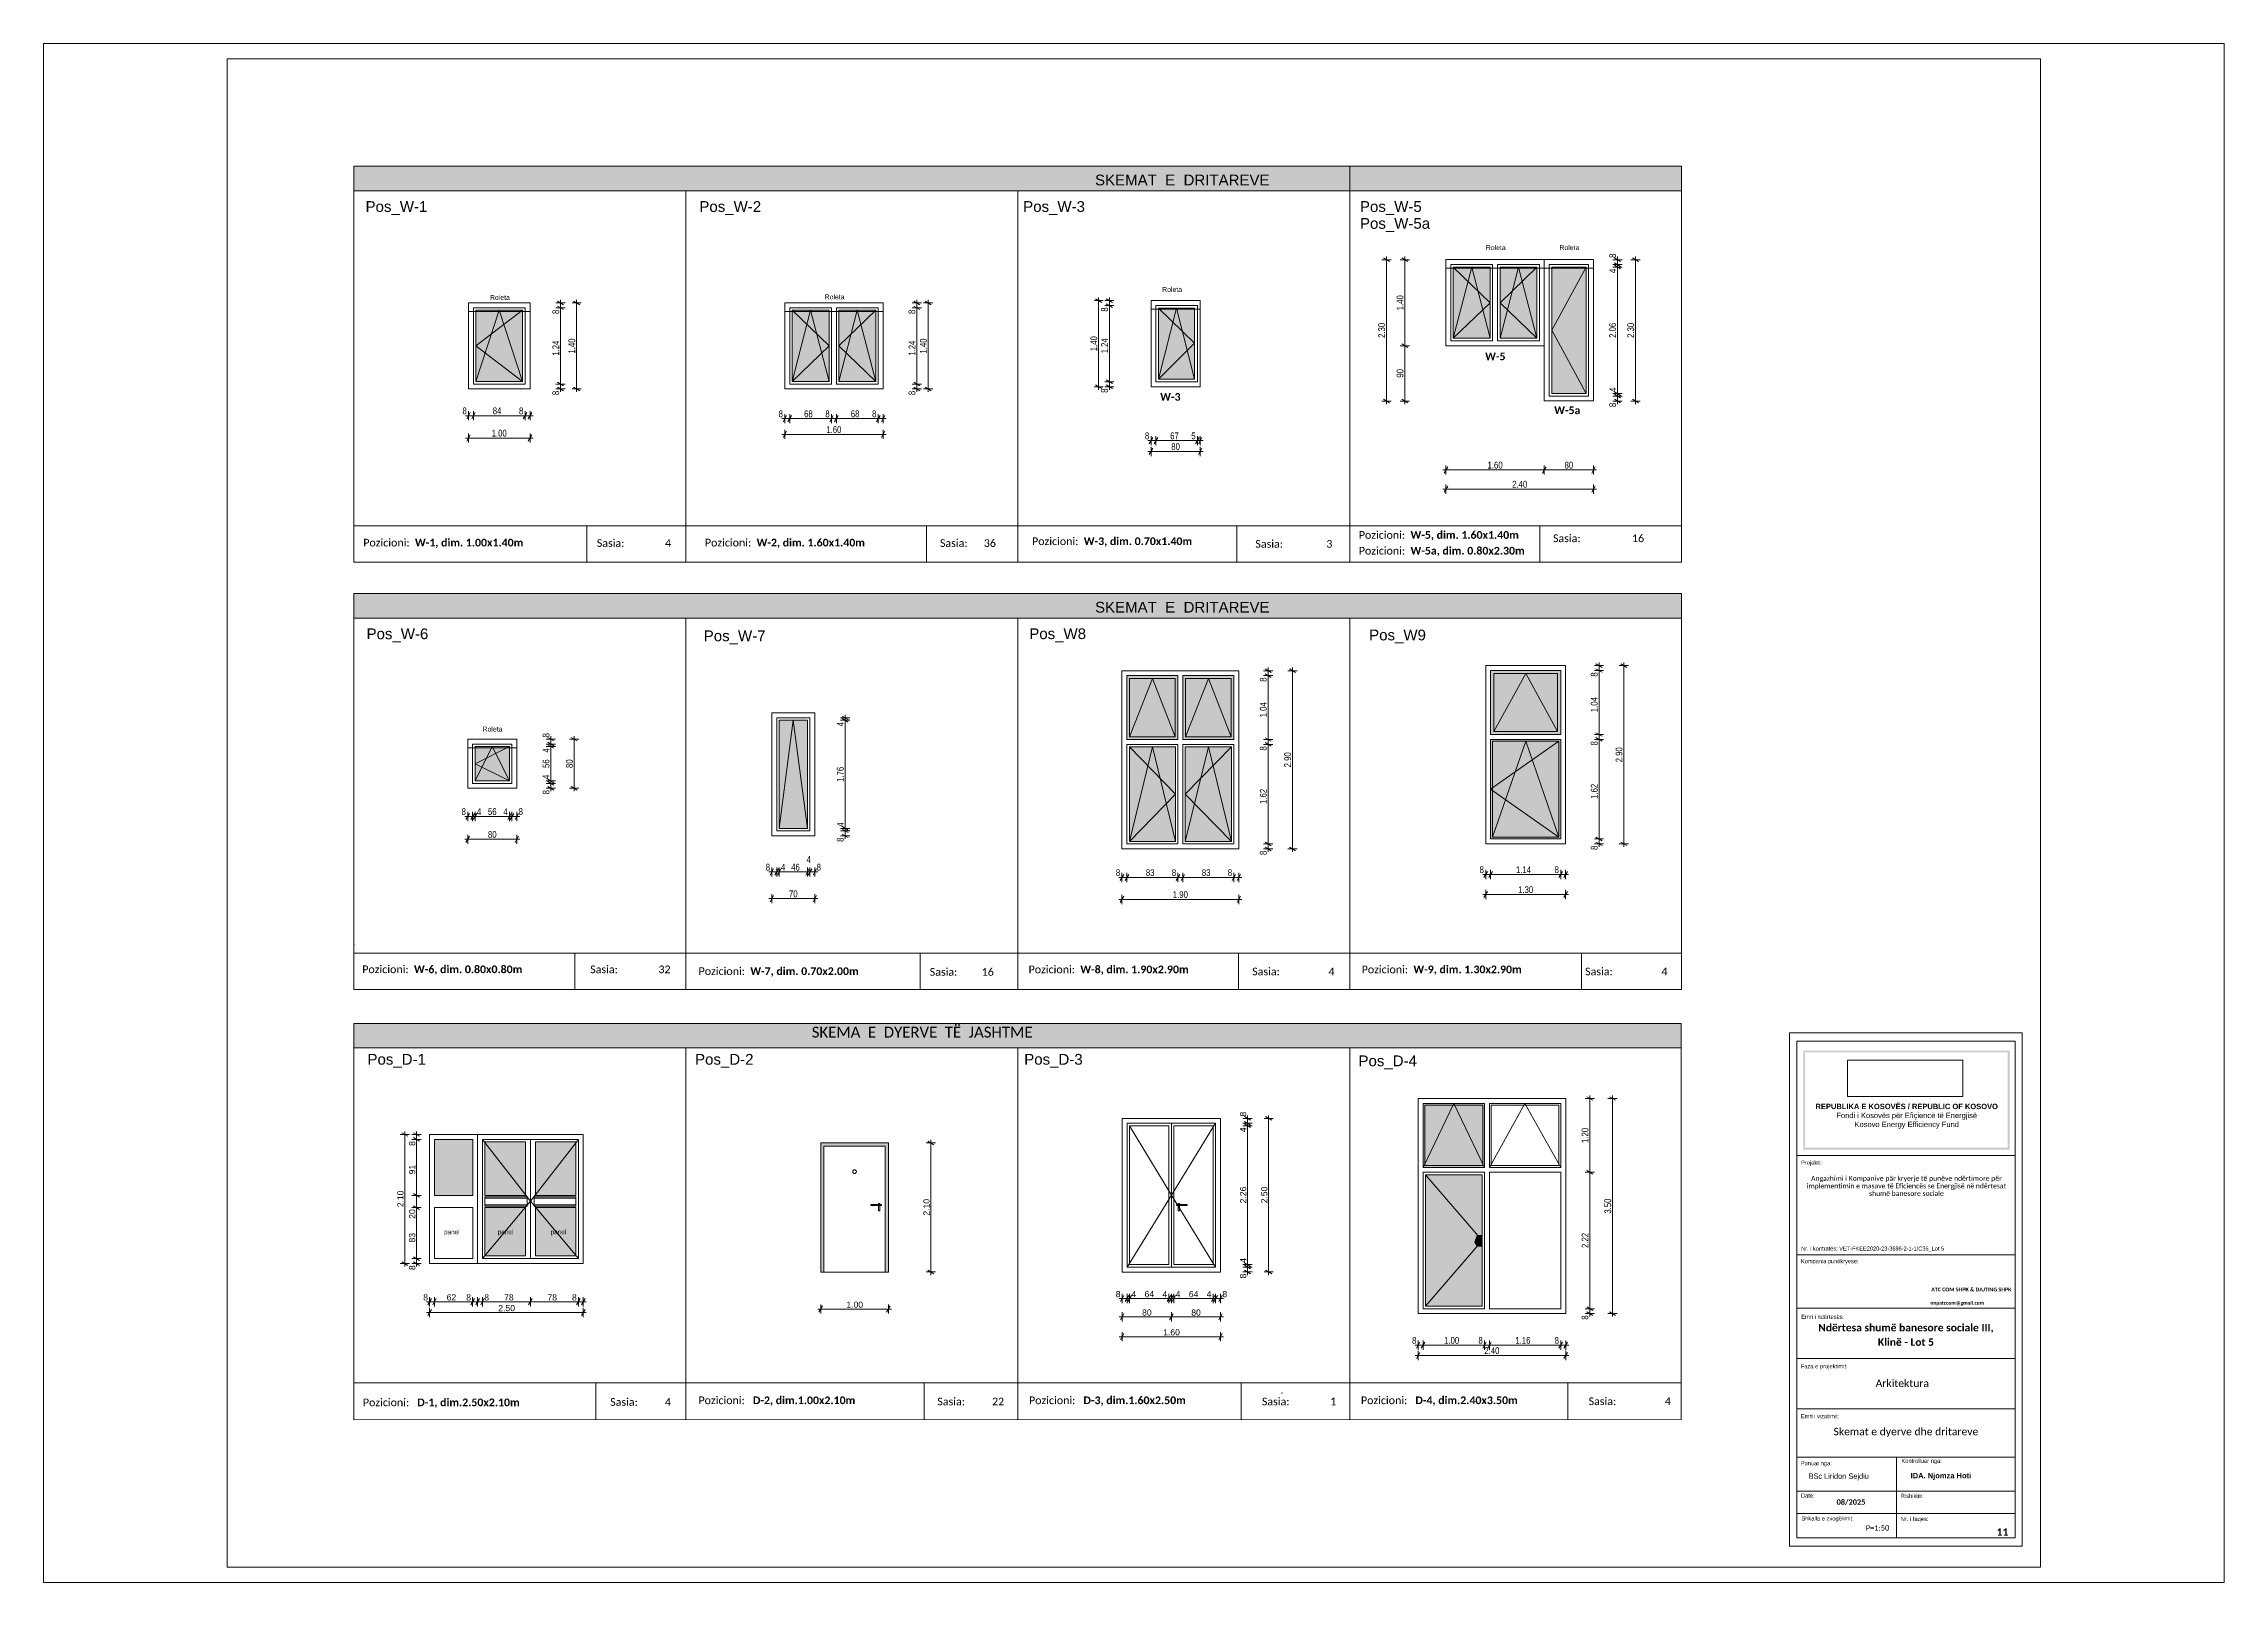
# Paper-space layout 'Layout1' of a CAD drawing. Header units: millimetres, sheet in inches. Extents: x 0 to 16.5, y 0 to 11.6.
# The model-space entities are those that its viewports show. They can reach past a viewport. Long polylines and large blocks are cut down to what shows.
import ezdxf

# ---------------------------------------------------------------- set-up
doc = ezdxf.new("R2010")
doc.units = ezdxf.units.MM
doc.header["$MEASUREMENT"] = 0
doc.header["$XCLIPFRAME"] = 0
doc.linetypes.add('Hidden Line', pattern=[195.611112, 141.111112, -54.5])
doc.linetypes.add('thk_line_type', pattern=[1000, 500, -500])
for name, color, linetype, lineweight in [('2D Drafting - General_Pen_No__1', 7, 'Continuous', 0), ('Annotation - Text_Pen_No__1', 7, 'Continuous', 0), ('Dimensioning - General_Pen_No__1', 7, 'Continuous', 0), ('Dimensioning - General_Pen_No__41', 7, 'Continuous', 0), ('Exterior walls_Pen_No__1', 7, 'Continuous', 0), ('Lines_Pen_No__1', 7, 'Continuous', 0), ('Lines_Pen_No__41', 7, 'Continuous', 0), ('Shell - Roof_Pen_No__1', 7, 'Continuous', 0), ('Shell - Roof_Pen_No__21', 7, 'Continuous', 0), ('Shell - Roof_Pen_No__41', 7, 'Continuous', 0), ('Structural - Bearing_Pen_No__1', 7, 'Continuous', 0), ('Text blocks_Pen_No__1', 7, 'Continuous', 0)]:
    doc.layers.add(name, color=color, linetype=linetype, lineweight=lineweight)
for name, color, linetype in [('Dimensioning - General', 7, 'Continuous'), ('Drawing & Figure', 7, 'Continuous'), ('Exterior walls', 7, 'Continuous')]:
    doc.layers.add(name, color=color, linetype=linetype)
for name, color, linetype, lineweight, true_color in [('Lines_Pen_No__3', 7, 'Continuous', 0, 0xff6600), ('Shell - Roof_Pen_No__61', 7, 'Continuous', 0, 0x6a6a6a), ('Structural - Bearing_Pen_No__102', 7, 'Continuous', 0, 0xcccccc), ('Structural - Bearing_Pen_No__105', 7, 'Continuous', 0, 0xcae6ff), ('Structural - Bearing_Pen_No__84', 7, 'Continuous', 0, 0x41c341), ('Structural - Bearing_Pen_No__85', 7, 'Continuous', 0, 0x80c2ff), ('Structural - Bearing_Pen_No__86', 7, 'Continuous', 0, 0x5555ff)]:
    doc.layers.add(name, color=color, linetype=linetype, lineweight=lineweight, true_color=true_color)
doc.styles.add('GENERATED_STYLE_1', font='')
doc.styles.add('GENERATED_STYLE_2', font='')
doc.styles.add('GENERATED_STYLE_3', font='')
doc.styles.add('GENERATED_STYLE_4', font='')
doc.styles.add('GENERATED_STYLE_5', font='')
doc.styles.add('GENERATED_STYLE_6', font='')
doc.styles.get('GENERATED_STYLE_1').set_extended_font_data('Arial Narrow')
doc.styles.get('GENERATED_STYLE_2').set_extended_font_data('Arial')
doc.styles.get('GENERATED_STYLE_3').set_extended_font_data('Arial', bold=True)
doc.styles.get('GENERATED_STYLE_4').set_extended_font_data('Calibri', bold=True)
doc.styles.get('GENERATED_STYLE_5').set_extended_font_data('Calibri Light')
doc.styles.get('GENERATED_STYLE_6').set_extended_font_data('Calibri')
doc.dimstyles.new('GENERATED_STYLE__1', dxfattribs={"dimtxt": 110.000002, "dimasz": 76, "dimexe": 0.18, "dimexo": 3, "dimgap": 0.09, "dimtad": 1, "dimlfac": 0.001, "dimzin": 0, "dimdsep": 46, "dimtxsty": 'GENERATED_STYLE_1', "dimblk": 'ARROWHEAD_2', "dimblk1": 'ARROWHEAD_2', "dimblk2": 'ARROWHEAD_2', "dimcen": 0.09, "dimclrd": 7, "dimclre": 7, "dimclrt": 7, "dimadec": 0, "dimazin": 0, "dimtfac": 1, "dimtdec": 4, "dimtmove": 0, "dimatfit": 3, "dimfxl": 1, "dimtolj": 1, "dimtzin": 0, "dimarcsym": 0})
doc.dimstyles.new('GENERATED_STYLE__2', dxfattribs={"dimtxt": 110.000002, "dimasz": 76, "dimexe": 0.18, "dimexo": 3, "dimgap": 0.09, "dimtad": 1, "dimtih": 1, "dimtoh": 1, "dimlfac": 0.001, "dimzin": 0, "dimdsep": 46, "dimtxsty": 'GENERATED_STYLE_1', "dimblk": 'ARROWHEAD_2', "dimblk1": 'ARROWHEAD_2', "dimblk2": 'ARROWHEAD_2', "dimcen": 0.09, "dimclrd": 7, "dimclre": 7, "dimclrt": 7, "dimadec": 0, "dimazin": 0, "dimtfac": 1, "dimtdec": 4, "dimtmove": 0, "dimatfit": 3, "dimfxl": 1, "dimtolj": 1, "dimtzin": 0, "dimarcsym": 0})
doc.dimstyles.new('GENERATED_STYLE__3', dxfattribs={"dimtxt": 100, "dimasz": 76, "dimexe": 0.18, "dimexo": 3, "dimgap": 0.09, "dimtad": 1, "dimlfac": 0.001, "dimzin": 0, "dimdsep": 46, "dimtxsty": 'GENERATED_STYLE_2', "dimblk": 'ARROWHEAD_2', "dimblk1": 'ARROWHEAD_2', "dimblk2": 'ARROWHEAD_2', "dimcen": 0.09, "dimclrd": 7, "dimclre": 7, "dimclrt": 7, "dimadec": 0, "dimazin": 0, "dimtfac": 1, "dimtdec": 4, "dimtmove": 0, "dimatfit": 3, "dimfxl": 1, "dimtolj": 1, "dimtzin": 0, "dimarcsym": 0})
doc.dimstyles.new('GENERATED_STYLE__4', dxfattribs={"dimtxt": 100, "dimasz": 76, "dimexe": 0.18, "dimexo": 3, "dimgap": 0.09, "dimtad": 1, "dimtih": 1, "dimtoh": 1, "dimlfac": 0.001, "dimzin": 0, "dimdsep": 46, "dimtxsty": 'GENERATED_STYLE_2', "dimblk": 'ARROWHEAD_2', "dimblk1": 'ARROWHEAD_2', "dimblk2": 'ARROWHEAD_2', "dimcen": 0.09, "dimclrd": 7, "dimclre": 7, "dimclrt": 7, "dimadec": 0, "dimazin": 0, "dimtfac": 1, "dimtdec": 4, "dimtmove": 0, "dimatfit": 3, "dimfxl": 1, "dimtolj": 1, "dimtzin": 0, "dimarcsym": 0})
picture_1 = doc.add_image_def('image1.png', size_in_pixel=(354, 134))

psp = doc.layouts.get("Layout1")

msp = doc.modelspace()

# ---------------------------------------------------------------- texts
at = {"layer": 'Annotation - Text_Pen_No__1', "color": 7}
for s, style, p in [('IDA. Njomza Hoti', 'GENERATED_STYLE_3', (2852943.321, -66203.246)), ('08/2025', 'GENERATED_STYLE_4', (2851738.777, -66633.308))]:
    msp.add_text(s, height=87.5, dxfattribs=dict(at, style=style)).set_placement(p)
at = {"layer": 'Annotation - Text_Pen_No__1', "color": 7, "linetype": 'Continuous', "lineweight": 0}
for s, insert, char_height, attachment_point, style in [('\\A1;{\\pqc;\\fArial|b1|i0|c0|p34;REPUBLIKA E KOSOVËS / REPUBLIC OF KOSOVO\\P\\pqc;\\fArial|b0|i0|c0|p34;Fondi i Kosovës për Efiçiencë të Energjisë\\P\\pqc;\\fArial|b0|i0|c0|p34;Kosovo Energy Efficiency Fund\\P\\pqc;\\fArial|b1|i0|c0|p34;\\H1.042194x;}', (2852879.319, -60108.372), 87.5, 2, 'GENERATED_STYLE_3'), ('\\A1;{\\pql;\\fArial Narrow|b0|i0|c0|p34;panel }', (2829084.43, -62254.828), 75, 7, 'GENERATED_STYLE_1'), ('\\A1;{\\pql;\\fArial Narrow|b0|i0|c0|p34;panel }', (2829956.267, -62254.828), 75, 7, 'GENERATED_STYLE_1'), ('\\A1;{\\pql;\\fArial Narrow|b0|i0|c0|p34;panel }', (2830818.222, -62254.828), 75, 7, 'GENERATED_STYLE_1'), ('\\A1;{\\pqc;\\fCalibri|b0|i0|c0|p34;Arkitektura}', (2852807.241, -64595.631), 121.25, 2, 'GENERATED_STYLE_6'), ('\\A1;{\\pqc;\\fCalibri|b0|i0|c0|p34;Skemat e dyerve \\fCalibri|b0|i0|c0|p34;dhe\\fCalibri|b0|i0|c0|p34; dritar\\fCalibri|b0|i0|c0|p34;e\\fCalibri|b0|i0|c0|p34;ve}', (2852866.087, -65381.744), 121.25, 2, 'GENERATED_STYLE_6'), ('\\A1;{\\pqc;\\fCalibri|b0|i0|c0|p34;P=1:\\fCalibri|b0|i0|c0|p34;50}', (2852404.534, -66966.561), 87.5, 2, 'GENERATED_STYLE_6'), ('\\A1;{\\pqc;\\fCalibri|b1|i0|c0|p34; 1\\fCalibri|b1|i0|c0|p34;1}', (2854417.071, -67017.058), 121.25, 2, 'GENERATED_STYLE_4')]:
    msp.add_mtext(s, dxfattribs=dict(at, insert=insert, char_height=char_height, attachment_point=attachment_point, style=style))
at = {"layer": 'Annotation - Text_Pen_No__1', "color": 7, "linetype": 'Continuous', "lineweight": 5, "insert": (2852874.571, -61282.54), "char_height": 80, "width": 3398.99768, "attachment_point": 2, "line_spacing_factor": 0.919632, "style": 'GENERATED_STYLE_5'}
msp.add_mtext('\\A1;\\pxqc;{\\fCalibri Light|b0|i0|c0|p34;Angazhimi i Kompanive pär kryerje të punëve ndërtimore për implementimin e masave të Eficiencës se Energjisë në ndërtesat shumë banesore sociale}', dxfattribs=at)
at = {"layer": 'Annotation - Text_Pen_No__1', "color": 7, "linetype": 'Continuous', "lineweight": 5, "attachment_point": 2}
for s, insert, char_height, style in [('\\A1;\\pxqc;ATC COM SHPK & DAJTING SHPK ', (2853929.617, -63099.417), 62.5, 'GENERATED_STYLE_4'), ('\\A1;\\pxqc;BSc Liridon Sejdiu', (2851773.567, -66124.066), 87.5, 'GENERATED_STYLE_1')]:
    msp.add_mtext(s, dxfattribs=dict(at, insert=insert, char_height=char_height, style=style))
at = {"layer": 'Annotation - Text_Pen_No__1', "color": 7, "linetype": 'Continuous', "lineweight": 0, "insert": (2852866.087, -63691.17), "char_height": 121.25, "attachment_point": 2, "line_spacing_factor": 1.16153, "style": 'GENERATED_STYLE_4'}
msp.add_mtext('\\pxqc;\\A1;Ndërtesa shumë banesore sociale III, \\PKlinë - Lot 5', dxfattribs=at)
at = {"layer": 'Dimensioning - General_Pen_No__1', "color": 7, "linetype": 'Continuous', "lineweight": 0, "char_height": 80, "attachment_point": 2, "style": 'GENERATED_STYLE_2'}
for insert in [(2846194.31, -46136.495), (2847391.926, -46136.495), (2840928.671, -46817.835), (2829992.264, -46947.354), (2835437.583, -46939.252), (2829871.958, -53971.272)]:
    msp.add_mtext('\\A1;{\\pqc;\\fArial|b0|i0|c0|p34;Roleta }', dxfattribs=dict(at, insert=insert))
at = {"layer": 'Dimensioning - General_Pen_No__41', "color": 7, "linetype": 'Continuous', "lineweight": 0, "char_height": 66.6875, "attachment_point": 7}
for s, insert, style in [('\\A1;{\\pql;\\fArial|b0|i0|c0|p34;Projekti:}', (2851160.267, -61120.529), 'GENERATED_STYLE_2'), ('\\A1;\\pxql;Nr. i kontratës: VET-FKEE2020-23-3696-2-1-1/C35_Lot 5', (2851162.14, -62517.325), 'GENERATED_STYLE_1'), ('\\pxql;\\A1;Kompania punëkryese:', (2851159.813, -62723.2), 'GENERATED_STYLE_1'), ('\\A1;{\\pql;\\fArial|b0|i0|c0|p34;Emri i ndërtesës:}', (2851164.095, -63609.303), 'GENERATED_STYLE_2'), ('\\A1;{\\pql;\\fArial|b0|i0|c0|p34;Faza e projektimit:}', (2851156.997, -64432.791), 'GENERATED_STYLE_2'), ('\\A1;{\\pql;\\fArial|b0|i0|c0|p34;Emri i vizatimit:}', (2851157.229, -65226.93), 'GENERATED_STYLE_2'), ('\\A1;{\\pql;\\fArial|b0|i0|c0|p34;Punuar nga:}', (2851155.149, -66011.211), 'GENERATED_STYLE_2'), ('\\A1;{\\pql;\\fArial|b0|i0|c0|p34;Kontrolluar nga:}', (2852793.968, -65971.854), 'GENERATED_STYLE_2'), ('\\A1;{\\pql;\\fArial|b0|i0|c0|p34;Datë:}', (2851159.152, -66518.604), 'GENERATED_STYLE_2'), ('\\A1;{\\pql;\\fArial|b0|i0|c0|p34;Rishikim:}', (2852783.071, -66522.715), 'GENERATED_STYLE_2'), ('\\A1;{\\pql;\\fArial|b0|i0|c0|p34;Shkalla e zvogëlimit:}', (2851166.569, -66909.905), 'GENERATED_STYLE_2'), ('\\A1;{\\pql;\\fArial|b0|i0|c0|p34;Nr. i faqes:}', (2852782.479, -66917.703), 'GENERATED_STYLE_2')]:
    msp.add_mtext(s, dxfattribs=dict(at, insert=insert, style=style))
at = {"layer": 'Dimensioning - General_Pen_No__41', "color": 7, "linetype": 'Continuous', "lineweight": 5, "insert": (2853264.641, -63393.022), "char_height": 57.5, "attachment_point": 7, "line_spacing_factor": 0.922253, "style": 'GENERATED_STYLE_1'}
msp.add_mtext('\\A1;\\pxql,t6.4112,13.191,20.438,28.538;{\\fCalibri|b1|i0|c0|p34;nnpatccom@gmail.com}', dxfattribs=at)
at = {"layer": 'Text blocks_Pen_No__1', "color": 7, "linetype": 'Continuous', "lineweight": 0}
for s, insert, char_height, attachment_point, style in [('\\A1;{\\pql;\\fArial|b0|i0|c0|p34;SKEMAT  E  DRITARE\\fArial|b0|i0|c0|p34;VE\\fArial|b0|i0|c0|p34;  }', (2839674.423, -44988.872), 175, 1, 'GENERATED_STYLE_2'), ('\\A1;{\\pqc;\\fArial|b0|i0|c0|p34;Pos_W-1}', (2828309.072, -45420.961), 175, 2, 'GENERATED_STYLE_2'), ('\\A1;{\\pqc;\\fArial|b0|i0|c0|p34;Pos_W-\\fArial|b0|i0|c0|p34;2}', (2833740.003, -45420.961), 175, 2, 'GENERATED_STYLE_2'), ('\\A1;{\\pql;\\fArial|b0|i0|c0|p34;Pos_W-3\\P\\pql;\\fArial|b0|i0|c0|p34;}', (2838505.132, -45420.961), 175, 1, 'GENERATED_STYLE_2'), ('\\A1;{\\pql;\\fCalibri|b1|i0|c0|p34;W-\\fCalibri|b1|i0|c0|p34;5}', (2846020.659, -47883.984), 125, 1, 'GENERATED_STYLE_4'), ('\\A1;{\\pql;\\fCalibri|b1|i0|c0|p34;W-3}', (2840734.474, -48543.602), 125, 1, 'GENERATED_STYLE_4'), ('\\A1;{\\pql;\\fCalibri|b1|i0|c0|p34;W-\\fCalibri|b1|i0|c0|p34;5\\fCalibri|b1|i0|c0|p34;a}', (2847144.183, -48761.324), 125, 1, 'GENERATED_STYLE_4'), ('\\A1;{\\pql;\\fCalibri|b0|i0|c0|p34;Pozicioni: \\fCalibri|b1|i0|c0|p34; W-1, dim. 1.\\fCalibri|b1|i0|c0|p34;0\\fCalibri|b1|i0|c0|p34;0x1.40m}', (2827769.121, -50914.692), 125, 1, 'GENERATED_STYLE_6'), ('\\A1;{\\pql;\\fCalibri|b0|i0|c0|p34;Sasia:               \\fCalibri|b0|i0|c0|p34;4}', (2831568.365, -50922.45), 125, 1, 'GENERATED_STYLE_6'), ('\\A1;{\\pql;\\fCalibri|b0|i0|c0|p34;Pozicioni: \\fCalibri|b1|i0|c0|p34; W-2, dim. \\fCalibri|b1|i0|c0|p34;1\\fCalibri|b1|i0|c0|p34;.60x\\fCalibri|b1|i0|c0|p34;1.4\\fCalibri|b1|i0|c0|p34;0m}', (2833326.88, -50914.692), 125, 1, 'GENERATED_STYLE_6'), ('\\A1;{\\pql;\\fCalibri|b0|i0|c0|p34;Sasia:      \\fCalibri|b0|i0|c0|p34;36}', (2837151.208, -50922.45), 125, 1, 'GENERATED_STYLE_6'), ('\\A1;{\\pql;\\fCalibri|b0|i0|c0|p34;Pozicioni: \\fCalibri|b1|i0|c0|p34; W-3, dim. \\fCalibri|b1|i0|c0|p34;0.70\\fCalibri|b1|i0|c0|p34;x\\fCalibri|b1|i0|c0|p34;1.4\\fCalibri|b1|i0|c0|p34;0m}', (2838649.689, -50892.422), 125, 1, 'GENERATED_STYLE_6'), ('\\A1;{\\pql;\\fCalibri|b0|i0|c0|p34;Sasia:                \\fCalibri|b0|i0|c0|p34;3}', (2842282.988, -50934.842), 125, 1, 'GENERATED_STYLE_6'), ('\\A1;{\\pql;\\fCalibri|b0|i0|c0|p34;Pozicioni: \\fCalibri|b1|i0|c0|p34; W-5, dim. \\fCalibri|b1|i0|c0|p34;1.60\\fCalibri|b1|i0|c0|p34;x1.40m}', (2843965.229, -50790.168), 125, 1, 'GENERATED_STYLE_6'), ('\\A1;{\\pql;\\fCalibri|b0|i0|c0|p34;Pozicioni: \\fCalibri|b1|i0|c0|p34; W-5a, dim. 0.\\fCalibri|b1|i0|c0|p34;8\\fCalibri|b1|i0|c0|p34;0x2.30m}', (2843965.229, -51046.662), 125, 1, 'GENERATED_STYLE_6'), ('\\A1;{\\pql;\\fCalibri|b0|i0|c0|p34;Sasia:\\fCalibri|b0|i0|c0|p34;      \\fCalibri|b0|i0|c0|p34;             16}', (2847124.207, -50844.131), 125, 1, 'GENERATED_STYLE_6'), ('\\A1;{\\pql;\\fArial|b0|i0|c0|p34;SKEMAT  E  DRITARE\\fArial|b0|i0|c0|p34;VE\\fArial|b0|i0|c0|p34;  }', (2839674.423, -51941.142), 175, 1, 'GENERATED_STYLE_2'), ('\\A1;{\\pqc;\\fArial|b0|i0|c0|p34;Pos_W-\\fArial|b0|i0|c0|p34;6}', (2828325.153, -52373.232), 175, 2, 'GENERATED_STYLE_2'), ('\\A1;{\\pqc;\\fArial|b0|i0|c0|p34;Pos_W-\\fArial|b0|i0|c0|p34;7}', (2833811.092, -52406.581), 175, 2, 'GENERATED_STYLE_2'), ('\\A1;{\\pqc;\\fArial|b0|i0|c0|p34;Pos_W\\fArial|b0|i0|c0|p34;8}', (2839066.505, -52372.096), 175, 2, 'GENERATED_STYLE_2'), ('\\A1;{\\pqc;\\fArial|b0|i0|c0|p34;Pos_W\\fArial|b0|i0|c0|p34;9}', (2844595.709, -52393.134), 175, 2, 'GENERATED_STYLE_2'), ('\\A1;{\\pql;\\fCalibri|b0|i0|c0|p34;Pozicioni: \\fCalibri|b1|i0|c0|p34; W-6, dim. \\fCalibri|b1|i0|c0|p34;0.80\\fCalibri|b1|i0|c0|p34;x0.\\fCalibri|b1|i0|c0|p34;8\\fCalibri|b1|i0|c0|p34;0m}', (2827752.83, -57857.854), 125, 1, 'GENERATED_STYLE_6'), ('\\A1;{\\pql;\\fCalibri|b0|i0|c0|p34;Sasia:               \\fCalibri|b0|i0|c0|p34;32}', (2831461.309, -57858.785), 125, 1, 'GENERATED_STYLE_6'), ('\\A1;{\\pql;\\fCalibri|b0|i0|c0|p34;Pozicioni: \\fCalibri|b1|i0|c0|p34; W-7, dim. 0.70x\\fCalibri|b1|i0|c0|p34;2.0\\fCalibri|b1|i0|c0|p34;0m}', (2833224.388, -57888.372), 125, 1, 'GENERATED_STYLE_6'), ('\\A1;{\\pql;\\fCalibri|b0|i0|c0|p34;Sasia:    \\fCalibri|b0|i0|c0|p34;  \\fCalibri|b0|i0|c0|p34;   \\fCalibri|b0|i0|c0|p34;16}', (2836985.134, -57900.468), 125, 1, 'GENERATED_STYLE_6'), ('\\A1;{\\pql;\\fCalibri|b0|i0|c0|p34;Pozicioni: \\fCalibri|b1|i0|c0|p34; W-8, dim. \\fCalibri|b1|i0|c0|p34;1.9\\fCalibri|b1|i0|c0|p34;0x\\fCalibri|b1|i0|c0|p34;2.9\\fCalibri|b1|i0|c0|p34;0m}', (2838593.289, -57859.599), 125, 1, 'GENERATED_STYLE_6'), ('\\A1;{\\pql;\\fCalibri|b0|i0|c0|p34;Sasia:   \\fCalibri|b0|i0|c0|p34;    \\fCalibri|b0|i0|c0|p34;           \\fCalibri|b0|i0|c0|p34;4}', (2842230.966, -57893.325), 125, 1, 'GENERATED_STYLE_6'), ('\\A1;{\\pql;\\fCalibri|b0|i0|c0|p34;Pozicioni: \\fCalibri|b1|i0|c0|p34; W-9, dim. \\fCalibri|b1|i0|c0|p34;1.3\\fCalibri|b1|i0|c0|p34;0x\\fCalibri|b1|i0|c0|p34;2.9\\fCalibri|b1|i0|c0|p34;0m}', (2844012.228, -57859.599), 125, 1, 'GENERATED_STYLE_6'), ('\\A1;{\\pql;\\fCalibri|b0|i0|c0|p34;Sasia:   \\fCalibri|b0|i0|c0|p34;    \\fCalibri|b0|i0|c0|p34;           \\fCalibri|b0|i0|c0|p34;4}', (2847647.187, -57893.325), 125, 1, 'GENERATED_STYLE_6'), ('\\A1;{\\pql;\\fCalibri|b0|i0|c0|p34;SKEMA  E  DYERVE  TË  JASHTME }', (2835065.749, -58855.706), 175, 1, 'GENERATED_STYLE_6'), ('\\A1;{\\pqc;\\fArial|b0|i0|c0|p34;Pos_D-\\fArial|b0|i0|c0|p34;1}', (2828313.373, -59297.603), 175, 2, 'GENERATED_STYLE_2'), ('\\A1;{\\pqc;\\fArial|b0|i0|c0|p34;Pos_D-\\fArial|b0|i0|c0|p34;2}', (2833642.807, -59297.603), 175, 2, 'GENERATED_STYLE_2'), ('\\A1;{\\pqc;\\fArial|b0|i0|c0|p34;Pos_D-\\fArial|b0|i0|c0|p34;3}', (2838997.663, -59297.603), 175, 2, 'GENERATED_STYLE_2'), ('\\A1;{\\pqc;\\fArial|b0|i0|c0|p34;Pos_D-\\fArial|b0|i0|c0|p34;4}', (2844435.943, -59322.564), 175, 2, 'GENERATED_STYLE_2'), ('\\A1;{\\pql;\\fCalibri|b0|i0|c0|p34;Pozicioni:  \\fCalibri|b1|i0|c0|p34; D-1, dim.2.50x2.\\fCalibri|b1|i0|c0|p34;1\\fCalibri|b1|i0|c0|p34;0m}', (2827762.386, -64905.371), 125, 1, 'GENERATED_STYLE_6'), ('\\A1;{\\pql;\\fCalibri|b0|i0|c0|p34;Sasia:          \\fCalibri|b0|i0|c0|p34;4}', (2831786.349, -64898.893), 125, 1, 'GENERATED_STYLE_6'), ('\\A1;{\\pql;\\fCalibri|b0|i0|c0|p34;Pozicioni:  \\fCalibri|b1|i0|c0|p34; D-\\fCalibri|b1|i0|c0|p34;2\\fCalibri|b1|i0|c0|p34;, dim.1.00x2.10m}', (2833222.36, -64871.234), 125, 1, 'GENERATED_STYLE_6'), ('\\A1;{\\pql;\\fCalibri|b0|i0|c0|p34;Sasia:          2\\fCalibri|b0|i0|c0|p34;2\\fCalibri|b0|i0|c0|p34; }', (2837108.64, -64890.786), 125, 1, 'GENERATED_STYLE_6'), ('\\A1;{\\pql;\\fCalibri|b0|i0|c0|p34;Pozicioni:  \\fCalibri|b1|i0|c0|p34; D-3, dim.1.60x2.50m}', (2838600.096, -64871.234), 125, 1, 'GENERATED_STYLE_6'), ('\\A1;{\\pql;\\fCalibri|b0|i0|c0|p34;Sasia:      \\fCalibri|b0|i0|c0|p34;     \\fCalibri|b0|i0|c0|p34;    \\fCalibri|b0|i0|c0|p34;1\\fCalibri|b0|i0|c0|p34; }', (2842388.645, -64890.786), 125, 1, 'GENERATED_STYLE_6'), ('\\A1;{\\pql;\\fCalibri|b0|i0|c0|p34;Pozicioni:  \\fCalibri|b1|i0|c0|p34; D-4, dim.\\fCalibri|b1|i0|c0|p34;2.4\\fCalibri|b1|i0|c0|p34;0x\\fCalibri|b1|i0|c0|p34;3.5\\fCalibri|b1|i0|c0|p34;0m}', (2843999.958, -64871.234), 125, 1, 'GENERATED_STYLE_6'), ('\\A1;{\\pql;\\fCalibri|b0|i0|c0|p34;Sasia:   \\fCalibri|b0|i0|c0|p34;    \\fCalibri|b0|i0|c0|p34;           \\fCalibri|b0|i0|c0|p34;4}', (2847703.416, -64886.743), 125, 1, 'GENERATED_STYLE_6')]:
    msp.add_mtext(s, dxfattribs=dict(at, insert=insert, char_height=char_height, attachment_point=attachment_point, style=style))
at = {"layer": 'Text blocks_Pen_No__1', "color": 7, "linetype": 'Continuous', "lineweight": 0, "insert": (2843984.56, -45420.961), "char_height": 175, "attachment_point": 1, "line_spacing_factor": 0.940166, "style": 'GENERATED_STYLE_2'}
msp.add_mtext('\\A1;{\\pql;\\fArial|b0|i0|c0|p34;Pos_W-5\\P\\pql;\\fArial|b0|i0|c0|p34;Pos_W-\\fArial|b0|i0|c0|p34;5\\fArial|b0|i0|c0|p34;a}', dxfattribs=at)

# ---------------------------------------------------------------- blocks, each defined once
blk = doc.blocks.new('Wall_1', base_point=(2835212, -62846))
at = {"layer": 'Exterior walls', "linetype": 'Continuous', "lineweight": 0}
blk.add_hatch(color=255, dxfattribs=at).paths.add_polyline_path([(2835262, -62846), (2835262, -60796), (2835212, -60746), (2835212, -62846)])
at = {"layer": 'Exterior walls_Pen_No__1', "color": 7, "linetype": 'Continuous', "lineweight": 0, "flags": 128}
for points in [[(2835212, -60746), (2835212, -62846)], [(2835262, -62846), (2835262, -60796)], [(2835212, -62846), (2835262, -62846)]]:
    blk.add_lwpolyline(points, dxfattribs=at)
blk = doc.blocks.new('Wall_2', base_point=(2835212, -60746))
at = {"layer": 'Exterior walls', "linetype": 'Continuous', "lineweight": 0}
blk.add_hatch(color=255, dxfattribs=at).paths.add_polyline_path([(2835262, -60796), (2836262, -60796), (2836312, -60746), (2835212, -60746)])
at = {"layer": 'Exterior walls_Pen_No__1', "color": 7, "linetype": 'Continuous', "lineweight": 0, "flags": 128}
for points in [[(2836312, -60746), (2835212, -60746)], [(2835262, -60796), (2836262, -60796)]]:
    blk.add_lwpolyline(points, dxfattribs=at)
blk = doc.blocks.new('Wall_3', base_point=(2836312, -60746))
at = {"layer": 'Exterior walls', "linetype": 'Continuous', "lineweight": 0}
blk.add_hatch(color=255, dxfattribs=at).paths.add_polyline_path([(2836262, -60796), (2836262, -62846), (2836312, -62846), (2836312, -60746)])
at = {"layer": 'Exterior walls_Pen_No__1', "color": 7, "linetype": 'Continuous', "lineweight": 0, "flags": 128}
for points in [[(2836262, -60796), (2836262, -62846)], [(2836312, -62846), (2836312, -60746)], [(2836262, -62846), (2836312, -62846)]]:
    blk.add_lwpolyline(points, dxfattribs=at)
blk = doc.blocks.new('*D4', base_point=(2247654, -76425))
at = {"layer": 'Dimensioning - General_Pen_No__1', "color": 7, "linetype": 'Continuous', "lineweight": 0}
for p, q in [((2831054, -48397), (2830904, -48397)), ((2831054, -48477), (2830904, -48477)), ((2830929, -48369), (2831029, -48426)), ((2830929, -48449), (2831029, -48506)), ((2830979, -48477), (2830979, -48397)), ((2830979, -48526), (2830979, -48477))]:
    blk.add_line(p, q, dxfattribs=at)
at = {"layer": 'Dimensioning - General_Pen_No__1', "color": 7, "lineweight": 0, "insert": (2830957, -48577), "char_height": 110, "attachment_point": 7, "rotation": 90, "style": 'GENERATED_STYLE_1'}
blk.add_mtext('\\A1;{\\pql;\\fArial Narrow|b0|i0|c0|p34;8}', dxfattribs=at)
blk = doc.blocks.new('ARROWHEAD_2')
at = {"color": 0, "linetype": 'Continuous', "lineweight": 0}
for p, q in [((0, 0), (-1, 0)), ((-0.38, -0.66), (0.38, 0.66))]:
    blk.add_line(p, q, dxfattribs=at)
blk = doc.blocks.new('*D6', base_point=(2247654, -76425))
at = {"layer": 'Dimensioning - General_Pen_No__1', "color": 7, "linetype": 'Continuous', "lineweight": 0}
for p, q in [((2831054, -47157), (2830904, -47157)), ((2830929, -47129), (2831029, -47186)), ((2830979, -48397), (2830979, -47157)), ((2831054, -48397), (2830904, -48397)), ((2830929, -48369), (2831029, -48426))]:
    blk.add_line(p, q, dxfattribs=at)
at = {"layer": 'Dimensioning - General_Pen_No__1', "color": 7, "lineweight": 0, "char_height": 110, "attachment_point": 7, "rotation": 90, "style": 'GENERATED_STYLE_1'}
for s, insert in [('\\A1;{\\pql;\\fArial Narrow|b0|i0|c0|p34;8}', (2830957, -47257)), ('\\A1;{\\pql;\\fArial Narrow|b0|i0|c0|p34;1.24}', (2830957, -47936))]:
    blk.add_mtext(s, dxfattribs=dict(at, insert=insert))
blk = doc.blocks.new('*D7', base_point=(2247654, -76425))
at = {"layer": 'Dimensioning - General_Pen_No__1', "color": 7, "linetype": 'Continuous', "lineweight": 0}
for p, q in [((2831054, -47077), (2830904, -47077)), ((2831054, -47157), (2830904, -47157)), ((2831029, -47106), (2830929, -47049)), ((2830929, -47129), (2831029, -47186)), ((2830979, -47077), (2830979, -47028)), ((2830979, -47157), (2830979, -47077))]:
    blk.add_line(p, q, dxfattribs=at)
blk = doc.blocks.new('*D8', base_point=(2247654, -76425))
at = {"layer": 'Dimensioning - General_Pen_No__1', "color": 7, "linetype": 'Continuous', "lineweight": 0}
for p, q in [((2831316, -47077), (2831166, -47077)), ((2831291, -47106), (2831191, -47049)), ((2831241, -47077), (2831241, -47028)), ((2831241, -48477), (2831241, -47077)), ((2831316, -48477), (2831166, -48477)), ((2831191, -48449), (2831291, -48506)), ((2831241, -48526), (2831241, -48477))]:
    blk.add_line(p, q, dxfattribs=at)
at = {"layer": 'Dimensioning - General_Pen_No__1', "color": 7, "lineweight": 0, "insert": (2831219, -47901), "char_height": 110, "attachment_point": 7, "rotation": 90, "style": 'GENERATED_STYLE_1'}
blk.add_mtext('\\A1;{\\pql;\\fArial Narrow|b0|i0|c0|p34;1.40}', dxfattribs=at)
blk = doc.blocks.new('*D9', base_point=(2247654, -76425))
at = {"layer": 'Dimensioning - General_Pen_No__1', "color": 7, "linetype": 'Continuous', "lineweight": 0}
for p, q in [((2829433, -48912), (2829482, -48912)), ((2829511, -48862), (2829453, -48962)), ((2829482, -48987), (2829482, -48837)), ((2829482, -48912), (2829562, -48912)), ((2829591, -48862), (2829533, -48962)), ((2829562, -48987), (2829562, -48837))]:
    blk.add_line(p, q, dxfattribs=at)
at = {"layer": 'Dimensioning - General_Pen_No__1', "color": 7, "lineweight": 0, "insert": (2829383, -48890), "char_height": 110, "attachment_point": 7, "style": 'GENERATED_STYLE_1'}
blk.add_mtext('\\A1;{\\pql;\\fArial Narrow|b0|i0|c0|p34;8}', dxfattribs=at)
blk = doc.blocks.new('*D10', base_point=(2247654, -76425))
at = {"layer": 'Dimensioning - General_Pen_No__1', "color": 7, "linetype": 'Continuous', "lineweight": 0}
for p, q in [((2829591, -48862), (2829533, -48962)), ((2829562, -48987), (2829562, -48837)), ((2829562, -48912), (2830402, -48912)), ((2830431, -48862), (2830373, -48962)), ((2830402, -48987), (2830402, -48837))]:
    blk.add_line(p, q, dxfattribs=at)
at = {"layer": 'Dimensioning - General_Pen_No__1', "color": 7, "lineweight": 0, "char_height": 110, "attachment_point": 7, "style": 'GENERATED_STYLE_1'}
for s, insert in [('\\A1;{\\pql;\\fArial Narrow|b0|i0|c0|p34;84}', (2829876, -48890)), ('\\A1;{\\pql;\\fArial Narrow|b0|i0|c0|p34;8}', (2830303, -48890))]:
    blk.add_mtext(s, dxfattribs=dict(at, insert=insert))
blk = doc.blocks.new('*D11', base_point=(2247654, -76425))
at = {"layer": 'Dimensioning - General_Pen_No__1', "color": 7, "linetype": 'Continuous', "lineweight": 0}
for p, q in [((2830431, -48862), (2830373, -48962)), ((2830402, -48987), (2830402, -48837)), ((2830402, -48912), (2830482, -48912)), ((2830453, -48962), (2830511, -48862)), ((2830482, -48987), (2830482, -48837)), ((2830482, -48912), (2830531, -48912))]:
    blk.add_line(p, q, dxfattribs=at)
blk = doc.blocks.new('*D12', base_point=(2247654, -76425))
at = {"layer": 'Dimensioning - General_Pen_No__1', "color": 7, "linetype": 'Continuous', "lineweight": 0}
for p, q in [((2829433, -49275), (2829482, -49275)), ((2829511, -49225), (2829453, -49325)), ((2829482, -49350), (2829482, -49200)), ((2829482, -49275), (2830482, -49275)), ((2830453, -49325), (2830511, -49225)), ((2830482, -49350), (2830482, -49200)), ((2830482, -49275), (2830531, -49275))]:
    blk.add_line(p, q, dxfattribs=at)
at = {"layer": 'Dimensioning - General_Pen_No__1', "color": 7, "lineweight": 0, "insert": (2829859, -49253), "char_height": 110, "attachment_point": 7, "style": 'GENERATED_STYLE_1'}
blk.add_mtext('\\A1;{\\pql;\\fArial Narrow|b0|i0|c0|p34;1.00}', dxfattribs=at)
blk = doc.blocks.new('*D13', base_point=(2247654, -76425))
at = {"layer": 'Dimensioning - General_Pen_No__1', "color": 7, "linetype": 'Continuous', "lineweight": 0}
for p, q in [((2836849, -48397), (2836699, -48397)), ((2836849, -48477), (2836699, -48477)), ((2836724, -48369), (2836824, -48426)), ((2836724, -48449), (2836824, -48506)), ((2836774, -48477), (2836774, -48397)), ((2836774, -48526), (2836774, -48477))]:
    blk.add_line(p, q, dxfattribs=at)
at = {"layer": 'Dimensioning - General_Pen_No__1', "color": 7, "lineweight": 0, "insert": (2836752, -48577), "char_height": 110, "attachment_point": 7, "rotation": 90, "style": 'GENERATED_STYLE_1'}
blk.add_mtext('\\A1;{\\pql;\\fArial Narrow|b0|i0|c0|p34;8}', dxfattribs=at)
blk = doc.blocks.new('*D14', base_point=(2247654, -76425))
at = {"layer": 'Dimensioning - General_Pen_No__1', "color": 7, "linetype": 'Continuous', "lineweight": 0}
for p, q in [((2836849, -47157), (2836699, -47157)), ((2836724, -47129), (2836824, -47186)), ((2836774, -48397), (2836774, -47157)), ((2836849, -48397), (2836699, -48397)), ((2836724, -48369), (2836824, -48426))]:
    blk.add_line(p, q, dxfattribs=at)
at = {"layer": 'Dimensioning - General_Pen_No__1', "color": 7, "lineweight": 0, "char_height": 110, "attachment_point": 7, "rotation": 90, "style": 'GENERATED_STYLE_1'}
for s, insert in [('\\A1;{\\pql;\\fArial Narrow|b0|i0|c0|p34;8}', (2836752, -47257)), ('\\A1;{\\pql;\\fArial Narrow|b0|i0|c0|p34;1.24}', (2836752, -47936))]:
    blk.add_mtext(s, dxfattribs=dict(at, insert=insert))
blk = doc.blocks.new('*D15', base_point=(2247654, -76425))
at = {"layer": 'Dimensioning - General_Pen_No__1', "color": 7, "linetype": 'Continuous', "lineweight": 0}
for p, q in [((2836849, -47077), (2836699, -47077)), ((2836849, -47157), (2836699, -47157)), ((2836824, -47106), (2836724, -47049)), ((2836724, -47129), (2836824, -47186)), ((2836774, -47077), (2836774, -47028)), ((2836774, -47157), (2836774, -47077))]:
    blk.add_line(p, q, dxfattribs=at)
blk = doc.blocks.new('*D16', base_point=(2247654, -76425))
at = {"layer": 'Dimensioning - General_Pen_No__1', "color": 7, "linetype": 'Continuous', "lineweight": 0}
for p, q in [((2837034, -47077), (2836884, -47077)), ((2837009, -47106), (2836909, -47049)), ((2836959, -47077), (2836959, -47028)), ((2836959, -48477), (2836959, -47077)), ((2837034, -48477), (2836884, -48477)), ((2836909, -48449), (2837009, -48506)), ((2836959, -48526), (2836959, -48477))]:
    blk.add_line(p, q, dxfattribs=at)
at = {"layer": 'Dimensioning - General_Pen_No__1', "color": 7, "lineweight": 0, "insert": (2836937, -47901), "char_height": 110, "attachment_point": 7, "rotation": 90, "style": 'GENERATED_STYLE_1'}
blk.add_mtext('\\A1;{\\pql;\\fArial Narrow|b0|i0|c0|p34;1.40}', dxfattribs=at)
blk = doc.blocks.new('*D17', base_point=(2247654, -76425))
at = {"layer": 'Dimensioning - General_Pen_No__1', "color": 7, "linetype": 'Continuous', "lineweight": 0}
for p, q in [((2834578, -48960), (2834627, -48960)), ((2834656, -48910), (2834598, -49010)), ((2834627, -49035), (2834627, -48885)), ((2834627, -48960), (2834707, -48960)), ((2834736, -48910), (2834678, -49010)), ((2834707, -49035), (2834707, -48885))]:
    blk.add_line(p, q, dxfattribs=at)
at = {"layer": 'Dimensioning - General_Pen_No__1', "color": 7, "lineweight": 0, "insert": (2834527, -48938), "char_height": 110, "attachment_point": 7, "style": 'GENERATED_STYLE_1'}
blk.add_mtext('\\A1;{\\pql;\\fArial Narrow|b0|i0|c0|p34;8}', dxfattribs=at)
blk = doc.blocks.new('*D18', base_point=(2247654, -76425))
at = {"layer": 'Dimensioning - General_Pen_No__1', "color": 7, "linetype": 'Continuous', "lineweight": 0}
for p, q in [((2834736, -48910), (2834678, -49010)), ((2834707, -49035), (2834707, -48885)), ((2834707, -48960), (2835387, -48960)), ((2835416, -48910), (2835358, -49010)), ((2835387, -49035), (2835387, -48885))]:
    blk.add_line(p, q, dxfattribs=at)
at = {"layer": 'Dimensioning - General_Pen_No__1', "color": 7, "lineweight": 0, "char_height": 110, "attachment_point": 7, "style": 'GENERATED_STYLE_1'}
for s, insert in [('\\A1;{\\pql;\\fArial Narrow|b0|i0|c0|p34;68}', (2834941, -48938)), ('\\A1;{\\pql;\\fArial Narrow|b0|i0|c0|p34;8}', (2835287, -48938))]:
    blk.add_mtext(s, dxfattribs=dict(at, insert=insert))
blk = doc.blocks.new('*D19', base_point=(2247654, -76425))
at = {"layer": 'Dimensioning - General_Pen_No__1', "color": 7, "linetype": 'Continuous', "lineweight": 0}
for p, q in [((2835416, -48910), (2835358, -49010)), ((2835387, -49035), (2835387, -48885)), ((2835387, -48960), (2835467, -48960)), ((2835496, -48910), (2835438, -49010)), ((2835467, -49035), (2835467, -48885))]:
    blk.add_line(p, q, dxfattribs=at)
blk = doc.blocks.new('*D20', base_point=(2247654, -76425))
at = {"layer": 'Dimensioning - General_Pen_No__1', "color": 7, "linetype": 'Continuous', "lineweight": 0}
for p, q in [((2835496, -48910), (2835438, -49010)), ((2835467, -49035), (2835467, -48885)), ((2835467, -48960), (2836147, -48960)), ((2836176, -48910), (2836118, -49010)), ((2836147, -49035), (2836147, -48885))]:
    blk.add_line(p, q, dxfattribs=at)
at = {"layer": 'Dimensioning - General_Pen_No__1', "color": 7, "lineweight": 0, "char_height": 110, "attachment_point": 7, "style": 'GENERATED_STYLE_1'}
for s, insert in [('\\A1;{\\pql;\\fArial Narrow|b0|i0|c0|p34;68}', (2835701, -48938)), ('\\A1;{\\pql;\\fArial Narrow|b0|i0|c0|p34;8}', (2836047, -48938))]:
    blk.add_mtext(s, dxfattribs=dict(at, insert=insert))
blk = doc.blocks.new('*D21', base_point=(2247654, -76425))
at = {"layer": 'Dimensioning - General_Pen_No__1', "color": 7, "linetype": 'Continuous', "lineweight": 0}
for p, q in [((2836176, -48910), (2836118, -49010)), ((2836147, -49035), (2836147, -48885)), ((2836147, -48960), (2836227, -48960)), ((2836198, -49010), (2836256, -48910)), ((2836227, -49035), (2836227, -48885)), ((2836227, -48960), (2836276, -48960))]:
    blk.add_line(p, q, dxfattribs=at)
blk = doc.blocks.new('*D22', base_point=(2247654, -76425))
at = {"layer": 'Dimensioning - General_Pen_No__1', "color": 7, "linetype": 'Continuous', "lineweight": 0}
for p, q in [((2834578, -49216), (2834627, -49216)), ((2834656, -49166), (2834598, -49266)), ((2834627, -49291), (2834627, -49141)), ((2834627, -49216), (2836227, -49216)), ((2836198, -49266), (2836256, -49166)), ((2836227, -49291), (2836227, -49141)), ((2836227, -49216), (2836276, -49216))]:
    blk.add_line(p, q, dxfattribs=at)
at = {"layer": 'Dimensioning - General_Pen_No__1', "color": 7, "lineweight": 0, "insert": (2835303, -49194), "char_height": 110, "attachment_point": 7, "style": 'GENERATED_STYLE_1'}
blk.add_mtext('\\A1;{\\pql;\\fArial Narrow|b0|i0|c0|p34;1.60}', dxfattribs=at)
blk = doc.blocks.new('*D23', base_point=(2247654, -76425))
at = {"layer": 'Dimensioning - General_Pen_No__1', "color": 7, "linetype": 'Continuous', "lineweight": 0}
for p, q in [((2839982, -48360), (2839832, -48360)), ((2839982, -48440), (2839832, -48440)), ((2839857, -48331), (2839957, -48389)), ((2839857, -48411), (2839957, -48469)), ((2839907, -48440), (2839907, -48360)), ((2839907, -48489), (2839907, -48440))]:
    blk.add_line(p, q, dxfattribs=at)
at = {"layer": 'Dimensioning - General_Pen_No__1', "color": 7, "lineweight": 0, "insert": (2839885, -48539), "char_height": 110, "attachment_point": 7, "rotation": 90, "style": 'GENERATED_STYLE_1'}
blk.add_mtext('\\A1;{\\pql;\\fArial Narrow|b0|i0|c0|p34;8}', dxfattribs=at)
blk = doc.blocks.new('*D24', base_point=(2247654, -76425))
at = {"layer": 'Dimensioning - General_Pen_No__1', "color": 7, "linetype": 'Continuous', "lineweight": 0}
for p, q in [((2839982, -47120), (2839832, -47120)), ((2839857, -47091), (2839957, -47149)), ((2839907, -48360), (2839907, -47120)), ((2839982, -48360), (2839832, -48360)), ((2839857, -48331), (2839957, -48389))]:
    blk.add_line(p, q, dxfattribs=at)
at = {"layer": 'Dimensioning - General_Pen_No__1', "color": 7, "lineweight": 0, "char_height": 110, "attachment_point": 7, "rotation": 90, "style": 'GENERATED_STYLE_1'}
for s, insert in [('\\A1;{\\pql;\\fArial Narrow|b0|i0|c0|p34;8}', (2839885, -47219)), ('\\A1;{\\pql;\\fArial Narrow|b0|i0|c0|p34;1.24}', (2839885, -47898))]:
    blk.add_mtext(s, dxfattribs=dict(at, insert=insert))
blk = doc.blocks.new('*D25', base_point=(2247654, -76425))
at = {"layer": 'Dimensioning - General_Pen_No__1', "color": 7, "linetype": 'Continuous', "lineweight": 0}
for p, q in [((2839982, -47040), (2839832, -47040)), ((2839982, -47120), (2839832, -47120)), ((2839957, -47069), (2839857, -47011)), ((2839857, -47091), (2839957, -47149)), ((2839907, -47040), (2839907, -46991)), ((2839907, -47120), (2839907, -47040))]:
    blk.add_line(p, q, dxfattribs=at)
blk = doc.blocks.new('*D26', base_point=(2247654, -76425))
at = {"layer": 'Dimensioning - General_Pen_No__1', "color": 7, "linetype": 'Continuous', "lineweight": 0}
for p, q in [((2840614, -49268), (2840556, -49368)), ((2840585, -49393), (2840585, -49243)), ((2840694, -49268), (2840636, -49368)), ((2840665, -49393), (2840665, -49243)), ((2840536, -49318), (2840585, -49318)), ((2840585, -49318), (2840665, -49318))]:
    blk.add_line(p, q, dxfattribs=at)
at = {"layer": 'Dimensioning - General_Pen_No__1', "color": 7, "lineweight": 0, "insert": (2840486, -49296), "char_height": 110, "attachment_point": 7, "style": 'GENERATED_STYLE_1'}
blk.add_mtext('\\A1;{\\pql;\\fArial Narrow|b0|i0|c0|p34;8}', dxfattribs=at)
blk = doc.blocks.new('*D27', base_point=(2247654, -76425))
at = {"layer": 'Dimensioning - General_Pen_No__1', "color": 7, "linetype": 'Continuous', "lineweight": 0}
for p, q in [((2840694, -49268), (2840636, -49368)), ((2840665, -49393), (2840665, -49243)), ((2841310, -49368), (2841368, -49268)), ((2841339, -49393), (2841339, -49243)), ((2840665, -49318), (2841339, -49318))]:
    blk.add_line(p, q, dxfattribs=at)
at = {"layer": 'Dimensioning - General_Pen_No__1', "color": 7, "lineweight": 0, "char_height": 110, "attachment_point": 7, "style": 'GENERATED_STYLE_1'}
for s, insert in [('\\A1;{\\pql;\\fArial Narrow|b0|i0|c0|p34;67}', (2840897, -49296)), ('\\A1;{\\pql;\\fArial Narrow|b0|i0|c0|p34;5}', (2841240, -49296))]:
    blk.add_mtext(s, dxfattribs=dict(at, insert=insert))
blk = doc.blocks.new('*D28', base_point=(2247654, -76425))
at = {"layer": 'Dimensioning - General_Pen_No__1', "color": 7, "linetype": 'Continuous', "lineweight": 0}
for p, q in [((2841310, -49368), (2841368, -49268)), ((2841339, -49393), (2841339, -49243)), ((2841414, -49268), (2841356, -49368)), ((2841385, -49393), (2841385, -49243)), ((2841339, -49318), (2841385, -49318)), ((2841385, -49318), (2841434, -49318))]:
    blk.add_line(p, q, dxfattribs=at)
blk = doc.blocks.new('*D29', base_point=(2247654, -76425))
at = {"layer": 'Dimensioning - General_Pen_No__1', "color": 7, "linetype": 'Continuous', "lineweight": 0}
for p, q in [((2848248, -48593), (2848098, -48593)), ((2848123, -48564), (2848223, -48622)), ((2848173, -48673), (2848173, -48593)), ((2848248, -48673), (2848098, -48673)), ((2848123, -48644), (2848223, -48702)), ((2848173, -48722), (2848173, -48673))]:
    blk.add_line(p, q, dxfattribs=at)
at = {"layer": 'Dimensioning - General_Pen_No__1', "color": 7, "lineweight": 0, "insert": (2848151, -48772), "char_height": 110, "attachment_point": 7, "rotation": 90, "style": 'GENERATED_STYLE_1'}
blk.add_mtext('\\A1;{\\pql;\\fArial Narrow|b0|i0|c0|p34;8}', dxfattribs=at)
blk = doc.blocks.new('*D30', base_point=(2247654, -76425))
at = {"layer": 'Dimensioning - General_Pen_No__1', "color": 7, "linetype": 'Continuous', "lineweight": 0}
for p, q in [((2848248, -48553), (2848098, -48553)), ((2848248, -48593), (2848098, -48593)), ((2848123, -48524), (2848223, -48582)), ((2848123, -48564), (2848223, -48622)), ((2848173, -48593), (2848173, -48553))]:
    blk.add_line(p, q, dxfattribs=at)
blk = doc.blocks.new('*D31', base_point=(2247654, -76425))
at = {"layer": 'Dimensioning - General_Pen_No__1', "color": 7, "linetype": 'Continuous', "lineweight": 0}
for p, q in [((2848123, -46464), (2848223, -46522)), ((2848248, -46493), (2848098, -46493)), ((2848173, -48553), (2848173, -46493)), ((2848248, -48553), (2848098, -48553)), ((2848123, -48524), (2848223, -48582))]:
    blk.add_line(p, q, dxfattribs=at)
at = {"layer": 'Dimensioning - General_Pen_No__1', "color": 7, "lineweight": 0, "char_height": 110, "attachment_point": 7, "rotation": 90, "style": 'GENERATED_STYLE_1'}
for s, insert in [('\\A1;{\\pql;\\fArial Narrow|b0|i0|c0|p34;4}', (2848151, -46592)), ('\\A1;{\\pql;\\fArial Narrow|b0|i0|c0|p34;2.06}', (2848151, -47646)), ('\\A1;{\\pql;\\fArial Narrow|b0|i0|c0|p34;4}', (2848151, -48524))]:
    blk.add_mtext(s, dxfattribs=dict(at, insert=insert))
blk = doc.blocks.new('*D32', base_point=(2247654, -76425))
at = {"layer": 'Dimensioning - General_Pen_No__1', "color": 7, "linetype": 'Continuous', "lineweight": 0}
for p, q in [((2848248, -46453), (2848098, -46453)), ((2848123, -46424), (2848223, -46482)), ((2848123, -46464), (2848223, -46522)), ((2848173, -46493), (2848173, -46453)), ((2848248, -46493), (2848098, -46493))]:
    blk.add_line(p, q, dxfattribs=at)
blk = doc.blocks.new('*D33', base_point=(2247654, -76425))
at = {"layer": 'Dimensioning - General_Pen_No__1', "color": 7, "linetype": 'Continuous', "lineweight": 0}
for p, q in [((2848248, -46373), (2848098, -46373)), ((2848248, -46453), (2848098, -46453)), ((2848223, -46402), (2848123, -46344)), ((2848123, -46424), (2848223, -46482)), ((2848173, -46373), (2848173, -46324)), ((2848173, -46453), (2848173, -46373))]:
    blk.add_line(p, q, dxfattribs=at)
at = {"layer": 'Dimensioning - General_Pen_No__1', "color": 7, "lineweight": 0, "insert": (2848151, -46344), "char_height": 110, "attachment_point": 7, "rotation": 90, "style": 'GENERATED_STYLE_1'}
blk.add_mtext('\\A1;{\\pql;\\fArial Narrow|b0|i0|c0|p34;8}', dxfattribs=at)
blk = doc.blocks.new('*D34', base_point=(2247654, -76425))
at = {"layer": 'Dimensioning - General_Pen_No__1', "color": 7, "linetype": 'Continuous', "lineweight": 0}
for p, q in [((2848543, -46373), (2848393, -46373)), ((2848518, -46402), (2848418, -46344)), ((2848468, -46373), (2848468, -46324)), ((2848468, -48673), (2848468, -46373)), ((2848543, -48673), (2848393, -48673)), ((2848418, -48644), (2848518, -48702)), ((2848468, -48722), (2848468, -48673))]:
    blk.add_line(p, q, dxfattribs=at)
at = {"layer": 'Dimensioning - General_Pen_No__1', "color": 7, "lineweight": 0, "insert": (2848446, -47646), "char_height": 110, "attachment_point": 7, "rotation": 90, "style": 'GENERATED_STYLE_1'}
blk.add_mtext('\\A1;{\\pql;\\fArial Narrow|b0|i0|c0|p34;2.30}', dxfattribs=at)
blk = doc.blocks.new('*D35', base_point=(2247654, -76425))
at = {"layer": 'Dimensioning - General_Pen_No__1', "color": 7, "linetype": 'Continuous', "lineweight": 0}
for p, q in [((2844790, -47773), (2844640, -47773)), ((2844665, -47744), (2844765, -47802)), ((2844715, -48673), (2844715, -47773)), ((2844790, -48673), (2844640, -48673)), ((2844665, -48644), (2844765, -48702)), ((2844715, -48722), (2844715, -48673))]:
    blk.add_line(p, q, dxfattribs=at)
at = {"layer": 'Dimensioning - General_Pen_No__1', "color": 7, "lineweight": 0, "insert": (2844693, -48293), "char_height": 110, "attachment_point": 7, "rotation": 90, "style": 'GENERATED_STYLE_1'}
blk.add_mtext('\\A1;{\\pql;\\fArial Narrow|b0|i0|c0|p34;90}', dxfattribs=at)
blk = doc.blocks.new('*D36', base_point=(2247654, -76425))
at = {"layer": 'Dimensioning - General_Pen_No__1', "color": 7, "linetype": 'Continuous', "lineweight": 0}
for p, q in [((2844790, -46373), (2844640, -46373)), ((2844765, -46402), (2844665, -46344)), ((2844715, -46373), (2844715, -46324)), ((2844715, -47773), (2844715, -46373)), ((2844790, -47773), (2844640, -47773)), ((2844665, -47744), (2844765, -47802))]:
    blk.add_line(p, q, dxfattribs=at)
at = {"layer": 'Dimensioning - General_Pen_No__1', "color": 7, "lineweight": 0, "insert": (2844693, -47196), "char_height": 110, "attachment_point": 7, "rotation": 90, "style": 'GENERATED_STYLE_1'}
blk.add_mtext('\\A1;{\\pql;\\fArial Narrow|b0|i0|c0|p34;1.40}', dxfattribs=at)
blk = doc.blocks.new('*D37', base_point=(2247654, -76425))
at = {"layer": 'Dimensioning - General_Pen_No__1', "color": 7, "linetype": 'Continuous', "lineweight": 0}
for p, q in [((2844490, -46373), (2844340, -46373)), ((2844465, -46402), (2844365, -46344)), ((2844415, -46373), (2844415, -46324)), ((2844415, -48673), (2844415, -46373)), ((2844490, -48673), (2844340, -48673)), ((2844365, -48644), (2844465, -48702)), ((2844415, -48722), (2844415, -48673))]:
    blk.add_line(p, q, dxfattribs=at)
at = {"layer": 'Dimensioning - General_Pen_No__1', "color": 7, "lineweight": 0, "insert": (2844393, -47646), "char_height": 110, "attachment_point": 7, "rotation": 90, "style": 'GENERATED_STYLE_1'}
blk.add_mtext('\\A1;{\\pql;\\fArial Narrow|b0|i0|c0|p34;2.30}', dxfattribs=at)
blk = doc.blocks.new('*D38', base_point=(2247654, -76425))
at = {"layer": 'Dimensioning - General_Pen_No__1', "color": 7, "linetype": 'Continuous', "lineweight": 0}
for p, q in [((2845334, -49795), (2845383, -49795)), ((2845412, -49745), (2845354, -49845)), ((2845383, -49870), (2845383, -49720)), ((2845383, -49795), (2846983, -49795)), ((2847012, -49745), (2846954, -49845)), ((2846983, -49870), (2846983, -49720))]:
    blk.add_line(p, q, dxfattribs=at)
at = {"layer": 'Dimensioning - General_Pen_No__1', "color": 7, "lineweight": 0, "insert": (2846060, -49773), "char_height": 110, "attachment_point": 7, "style": 'GENERATED_STYLE_1'}
blk.add_mtext('\\A1;{\\pql;\\fArial Narrow|b0|i0|c0|p34;1.60}', dxfattribs=at)
blk = doc.blocks.new('*D39', base_point=(2247654, -76425))
at = {"layer": 'Dimensioning - General_Pen_No__1', "color": 7, "linetype": 'Continuous', "lineweight": 0}
for p, q in [((2847012, -49745), (2846954, -49845)), ((2846983, -49870), (2846983, -49720)), ((2846983, -49795), (2847783, -49795)), ((2847754, -49845), (2847812, -49745)), ((2847783, -49870), (2847783, -49720)), ((2847783, -49795), (2847832, -49795))]:
    blk.add_line(p, q, dxfattribs=at)
at = {"layer": 'Dimensioning - General_Pen_No__1', "color": 7, "lineweight": 0, "insert": (2847313, -49773), "char_height": 110, "attachment_point": 7, "style": 'GENERATED_STYLE_1'}
blk.add_mtext('\\A1;{\\pql;\\fArial Narrow|b0|i0|c0|p34;80}', dxfattribs=at)
blk = doc.blocks.new('*D40', base_point=(2247654, -76425))
at = {"layer": 'Dimensioning - General_Pen_No__1', "color": 7, "linetype": 'Continuous', "lineweight": 0}
for p, q in [((2845334, -50106), (2845383, -50106)), ((2845412, -50056), (2845354, -50156)), ((2845383, -50181), (2845383, -50031)), ((2845383, -50106), (2847783, -50106)), ((2847754, -50156), (2847812, -50056)), ((2847783, -50181), (2847783, -50031)), ((2847783, -50106), (2847832, -50106))]:
    blk.add_line(p, q, dxfattribs=at)
at = {"layer": 'Dimensioning - General_Pen_No__1', "color": 7, "lineweight": 0, "insert": (2846460, -50084), "char_height": 110, "attachment_point": 7, "style": 'GENERATED_STYLE_1'}
blk.add_mtext('\\A1;{\\pql;\\fArial Narrow|b0|i0|c0|p34;2.40}', dxfattribs=at)
blk = doc.blocks.new('*D41', base_point=(2247654, -76425))
at = {"layer": 'Dimensioning - General_Pen_No__1', "color": 7, "linetype": 'Continuous', "lineweight": 0}
for p, q in [((2829419, -55433), (2829468, -55433)), ((2829497, -55383), (2829439, -55483)), ((2829468, -55508), (2829468, -55358)), ((2829468, -55433), (2829548, -55433)), ((2829577, -55383), (2829519, -55483)), ((2829548, -55508), (2829548, -55358))]:
    blk.add_line(p, q, dxfattribs=at)
at = {"layer": 'Dimensioning - General_Pen_No__1', "color": 7, "lineweight": 0, "insert": (2829369, -55411), "char_height": 110, "attachment_point": 7, "style": 'GENERATED_STYLE_1'}
blk.add_mtext('\\A1;{\\pql;\\fArial Narrow|b0|i0|c0|p34;8}', dxfattribs=at)
blk = doc.blocks.new('*D42', base_point=(2247654, -76425))
at = {"layer": 'Dimensioning - General_Pen_No__1', "color": 7, "linetype": 'Continuous', "lineweight": 0}
for p, q in [((2829577, -55383), (2829519, -55483)), ((2829548, -55508), (2829548, -55358)), ((2829548, -55433), (2829588, -55433)), ((2829617, -55383), (2829559, -55483)), ((2829588, -55508), (2829588, -55358))]:
    blk.add_line(p, q, dxfattribs=at)
blk = doc.blocks.new('*D43', base_point=(2247654, -76425))
at = {"layer": 'Dimensioning - General_Pen_No__1', "color": 7, "linetype": 'Continuous', "lineweight": 0}
for p, q in [((2829617, -55383), (2829559, -55483)), ((2829588, -55508), (2829588, -55358)), ((2829588, -55433), (2830148, -55433)), ((2830177, -55383), (2830119, -55483)), ((2830148, -55508), (2830148, -55358))]:
    blk.add_line(p, q, dxfattribs=at)
at = {"layer": 'Dimensioning - General_Pen_No__1', "color": 7, "lineweight": 0, "char_height": 110, "attachment_point": 7, "style": 'GENERATED_STYLE_1'}
for s, insert in [('\\A1;{\\pql;\\fArial Narrow|b0|i0|c0|p34;4}', (2829617, -55411)), ('\\A1;{\\pql;\\fArial Narrow|b0|i0|c0|p34;56}', (2829798, -55411)), ('\\A1;{\\pql;\\fArial Narrow|b0|i0|c0|p34;4}', (2830049, -55411))]:
    blk.add_mtext(s, dxfattribs=dict(at, insert=insert))
blk = doc.blocks.new('*D44', base_point=(2247654, -76425))
at = {"layer": 'Dimensioning - General_Pen_No__1', "color": 7, "linetype": 'Continuous', "lineweight": 0}
for p, q in [((2830177, -55383), (2830119, -55483)), ((2830148, -55508), (2830148, -55358)), ((2830148, -55433), (2830188, -55433)), ((2830217, -55383), (2830159, -55483)), ((2830188, -55508), (2830188, -55358))]:
    blk.add_line(p, q, dxfattribs=at)
blk = doc.blocks.new('*D45', base_point=(2247654, -76425))
at = {"layer": 'Dimensioning - General_Pen_No__1', "color": 7, "linetype": 'Continuous', "lineweight": 0}
for p, q in [((2830217, -55383), (2830159, -55483)), ((2830188, -55508), (2830188, -55358)), ((2830188, -55433), (2830268, -55433)), ((2830239, -55483), (2830297, -55383)), ((2830268, -55508), (2830268, -55358)), ((2830268, -55433), (2830317, -55433))]:
    blk.add_line(p, q, dxfattribs=at)
at = {"layer": 'Dimensioning - General_Pen_No__1', "color": 7, "lineweight": 0, "insert": (2830297, -55411), "char_height": 110, "attachment_point": 7, "style": 'GENERATED_STYLE_1'}
blk.add_mtext('\\A1;{\\pql;\\fArial Narrow|b0|i0|c0|p34;8}', dxfattribs=at)
blk = doc.blocks.new('*D46', base_point=(2247654, -76425))
at = {"layer": 'Dimensioning - General_Pen_No__1', "color": 7, "linetype": 'Continuous', "lineweight": 0}
for p, q in [((2829419, -55805), (2829468, -55805)), ((2829497, -55755), (2829439, -55855)), ((2829468, -55880), (2829468, -55730)), ((2829468, -55805), (2830268, -55805)), ((2830239, -55855), (2830297, -55755)), ((2830268, -55880), (2830268, -55730)), ((2830268, -55805), (2830317, -55805))]:
    blk.add_line(p, q, dxfattribs=at)
at = {"layer": 'Dimensioning - General_Pen_No__1', "color": 7, "lineweight": 0, "insert": (2829798, -55783), "char_height": 110, "attachment_point": 7, "style": 'GENERATED_STYLE_1'}
blk.add_mtext('\\A1;{\\pql;\\fArial Narrow|b0|i0|c0|p34;80}', dxfattribs=at)
blk = doc.blocks.new('*D47', base_point=(2247654, -76425))
at = {"layer": 'Dimensioning - General_Pen_No__1', "color": 7, "linetype": 'Continuous', "lineweight": 0}
for p, q in [((2830896, -54895), (2830746, -54895)), ((2830896, -54975), (2830746, -54975)), ((2830771, -54866), (2830871, -54924)), ((2830771, -54946), (2830871, -55004)), ((2830821, -54975), (2830821, -54895)), ((2830821, -55024), (2830821, -54975))]:
    blk.add_line(p, q, dxfattribs=at)
at = {"layer": 'Dimensioning - General_Pen_No__1', "color": 7, "lineweight": 0, "insert": (2830799, -55074), "char_height": 110, "attachment_point": 7, "rotation": 90, "style": 'GENERATED_STYLE_1'}
blk.add_mtext('\\A1;{\\pql;\\fArial Narrow|b0|i0|c0|p34;8}', dxfattribs=at)
blk = doc.blocks.new('*D48', base_point=(2247654, -76425))
at = {"layer": 'Dimensioning - General_Pen_No__1', "color": 7, "linetype": 'Continuous', "lineweight": 0}
for p, q in [((2830896, -54855), (2830746, -54855)), ((2830896, -54895), (2830746, -54895)), ((2830771, -54826), (2830871, -54884)), ((2830771, -54866), (2830871, -54924)), ((2830821, -54895), (2830821, -54855))]:
    blk.add_line(p, q, dxfattribs=at)
blk = doc.blocks.new('*D49', base_point=(2247654, -76425))
at = {"layer": 'Dimensioning - General_Pen_No__1', "color": 7, "linetype": 'Continuous', "lineweight": 0}
for p, q in [((2830771, -54266), (2830871, -54324)), ((2830896, -54295), (2830746, -54295)), ((2830821, -54855), (2830821, -54295)), ((2830896, -54855), (2830746, -54855)), ((2830771, -54826), (2830871, -54884))]:
    blk.add_line(p, q, dxfattribs=at)
at = {"layer": 'Dimensioning - General_Pen_No__1', "color": 7, "lineweight": 0, "char_height": 110, "attachment_point": 7, "rotation": 90, "style": 'GENERATED_STYLE_1'}
for s, insert in [('\\A1;{\\pql;\\fArial Narrow|b0|i0|c0|p34;56}', (2830799, -54645)), ('\\A1;{\\pql;\\fArial Narrow|b0|i0|c0|p34;4}', (2830799, -54394)), ('\\A1;{\\pql;\\fArial Narrow|b0|i0|c0|p34;4}', (2830799, -54826))]:
    blk.add_mtext(s, dxfattribs=dict(at, insert=insert))
blk = doc.blocks.new('*D50', base_point=(2247654, -76425))
at = {"layer": 'Dimensioning - General_Pen_No__1', "color": 7, "linetype": 'Continuous', "lineweight": 0}
for p, q in [((2830896, -54255), (2830746, -54255)), ((2830771, -54226), (2830871, -54284)), ((2830771, -54266), (2830871, -54324)), ((2830821, -54295), (2830821, -54255)), ((2830896, -54295), (2830746, -54295))]:
    blk.add_line(p, q, dxfattribs=at)
blk = doc.blocks.new('*D51', base_point=(2247654, -76425))
at = {"layer": 'Dimensioning - General_Pen_No__1', "color": 7, "linetype": 'Continuous', "lineweight": 0}
for p, q in [((2830896, -54175), (2830746, -54175)), ((2830896, -54255), (2830746, -54255)), ((2830871, -54204), (2830771, -54146)), ((2830771, -54226), (2830871, -54284)), ((2830821, -54175), (2830821, -54126)), ((2830821, -54255), (2830821, -54175))]:
    blk.add_line(p, q, dxfattribs=at)
at = {"layer": 'Dimensioning - General_Pen_No__1', "color": 7, "lineweight": 0, "insert": (2830799, -54146), "char_height": 110, "attachment_point": 7, "rotation": 90, "style": 'GENERATED_STYLE_1'}
blk.add_mtext('\\A1;{\\pql;\\fArial Narrow|b0|i0|c0|p34;8}', dxfattribs=at)
blk = doc.blocks.new('*D52', base_point=(2247654, -76425))
at = {"layer": 'Dimensioning - General_Pen_No__1', "color": 7, "linetype": 'Continuous', "lineweight": 0}
for p, q in [((2831276, -54175), (2831126, -54175)), ((2831251, -54204), (2831151, -54146)), ((2831201, -54175), (2831201, -54126)), ((2831201, -54975), (2831201, -54175)), ((2831276, -54975), (2831126, -54975)), ((2831151, -54946), (2831251, -55004)), ((2831201, -55024), (2831201, -54975))]:
    blk.add_line(p, q, dxfattribs=at)
at = {"layer": 'Dimensioning - General_Pen_No__1', "color": 7, "lineweight": 0, "insert": (2831179, -54645), "char_height": 110, "attachment_point": 7, "rotation": 90, "style": 'GENERATED_STYLE_1'}
blk.add_mtext('\\A1;{\\pql;\\fArial Narrow|b0|i0|c0|p34;80}', dxfattribs=at)
blk = doc.blocks.new('*D53', base_point=(2247654, -76425))
at = {"layer": 'Dimensioning - General_Pen_No__1', "color": 7, "linetype": 'Continuous', "lineweight": 0}
for p, q in [((2835683, -55668), (2835533, -55668)), ((2835558, -55639), (2835658, -55697)), ((2835608, -55748), (2835608, -55668)), ((2835683, -55748), (2835533, -55748)), ((2835558, -55719), (2835658, -55777)), ((2835608, -55797), (2835608, -55748))]:
    blk.add_line(p, q, dxfattribs=at)
at = {"layer": 'Dimensioning - General_Pen_No__1', "color": 7, "lineweight": 0, "insert": (2835586, -55847), "char_height": 110, "attachment_point": 7, "rotation": 90, "style": 'GENERATED_STYLE_1'}
blk.add_mtext('\\A1;{\\pql;\\fArial Narrow|b0|i0|c0|p34;8}', dxfattribs=at)
blk = doc.blocks.new('*D54', base_point=(2247654, -76425))
at = {"layer": 'Dimensioning - General_Pen_No__1', "color": 7, "linetype": 'Continuous', "lineweight": 0}
for p, q in [((2835683, -55628), (2835533, -55628)), ((2835683, -55668), (2835533, -55668)), ((2835558, -55599), (2835658, -55657)), ((2835558, -55639), (2835658, -55697)), ((2835608, -55668), (2835608, -55628))]:
    blk.add_line(p, q, dxfattribs=at)
blk = doc.blocks.new('*D55', base_point=(2247654, -76425))
at = {"layer": 'Dimensioning - General_Pen_No__1', "color": 7, "linetype": 'Continuous', "lineweight": 0}
for p, q in [((2835683, -53868), (2835533, -53868)), ((2835658, -53897), (2835558, -53839)), ((2835608, -55628), (2835608, -53868)), ((2835683, -55628), (2835533, -55628)), ((2835558, -55599), (2835658, -55657))]:
    blk.add_line(p, q, dxfattribs=at)
at = {"layer": 'Dimensioning - General_Pen_No__1', "color": 7, "lineweight": 0, "char_height": 110, "attachment_point": 7, "rotation": 90, "style": 'GENERATED_STYLE_1'}
for s, insert in [('\\A1;{\\pql;\\fArial Narrow|b0|i0|c0|p34;4}', (2835586, -53967)), ('\\A1;{\\pql;\\fArial Narrow|b0|i0|c0|p34;1.76}', (2835586, -54871)), ('\\A1;{\\pql;\\fArial Narrow|b0|i0|c0|p34;4}', (2835586, -55599))]:
    blk.add_mtext(s, dxfattribs=dict(at, insert=insert))
blk = doc.blocks.new('*D56', base_point=(2247654, -76425))
at = {"layer": 'Dimensioning - General_Pen_No__1', "color": 7, "linetype": 'Continuous', "lineweight": 0}
for p, q in [((2835683, -53828), (2835533, -53828)), ((2835683, -53868), (2835533, -53868)), ((2835558, -53799), (2835658, -53857)), ((2835658, -53897), (2835558, -53839)), ((2835608, -53828), (2835608, -53779)), ((2835608, -53868), (2835608, -53828))]:
    blk.add_line(p, q, dxfattribs=at)
blk = doc.blocks.new('*D57', base_point=(2247654, -76425))
at = {"layer": 'Dimensioning - General_Pen_No__1', "color": 7, "linetype": 'Continuous', "lineweight": 0}
for p, q in [((2834367, -56337), (2834416, -56337)), ((2834445, -56287), (2834387, -56387)), ((2834416, -56412), (2834416, -56262)), ((2834416, -56337), (2834496, -56337)), ((2834525, -56287), (2834467, -56387)), ((2834496, -56412), (2834496, -56262))]:
    blk.add_line(p, q, dxfattribs=at)
at = {"layer": 'Dimensioning - General_Pen_No__1', "color": 7, "lineweight": 0, "insert": (2834317, -56315), "char_height": 110, "attachment_point": 7, "style": 'GENERATED_STYLE_1'}
blk.add_mtext('\\A1;{\\pql;\\fArial Narrow|b0|i0|c0|p34;8}', dxfattribs=at)
blk = doc.blocks.new('*D58', base_point=(2247654, -76425))
at = {"layer": 'Dimensioning - General_Pen_No__1', "color": 7, "linetype": 'Continuous', "lineweight": 0}
for p, q in [((2834525, -56287), (2834467, -56387)), ((2834496, -56412), (2834496, -56262)), ((2834496, -56337), (2834536, -56337)), ((2834565, -56287), (2834507, -56387)), ((2834536, -56412), (2834536, -56262))]:
    blk.add_line(p, q, dxfattribs=at)
blk = doc.blocks.new('*D59', base_point=(2247654, -76425))
at = {"layer": 'Dimensioning - General_Pen_No__1', "color": 7, "linetype": 'Continuous', "lineweight": 0}
for p, q in [((2834565, -56287), (2834507, -56387)), ((2834536, -56412), (2834536, -56262)), ((2834536, -56337), (2834996, -56337)), ((2835025, -56287), (2834967, -56387)), ((2834996, -56412), (2834996, -56262))]:
    blk.add_line(p, q, dxfattribs=at)
at = {"layer": 'Dimensioning - General_Pen_No__1', "color": 7, "lineweight": 0, "char_height": 110, "attachment_point": 7, "style": 'GENERATED_STYLE_1'}
for s, insert in [('\\A1;{\\pql;\\fArial Narrow|b0|i0|c0|p34;4}', (2834565, -56315)), ('\\A1;{\\pql;\\fArial Narrow|b0|i0|c0|p34;46}', (2834731, -56315)), ('\\A1;{\\pql;\\fArial Narrow|b0|i0|c0|p34;4}', (2834981, -56188))]:
    blk.add_mtext(s, dxfattribs=dict(at, insert=insert))
blk = doc.blocks.new('*D60', base_point=(2247654, -76425))
at = {"layer": 'Dimensioning - General_Pen_No__1', "color": 7, "linetype": 'Continuous', "lineweight": 0}
for p, q in [((2835025, -56287), (2834967, -56387)), ((2834996, -56412), (2834996, -56262)), ((2834996, -56337), (2835036, -56337)), ((2835065, -56287), (2835007, -56387)), ((2835036, -56412), (2835036, -56262))]:
    blk.add_line(p, q, dxfattribs=at)
blk = doc.blocks.new('*D61', base_point=(2247654, -76425))
at = {"layer": 'Dimensioning - General_Pen_No__1', "color": 7, "linetype": 'Continuous', "lineweight": 0}
for p, q in [((2835065, -56287), (2835007, -56387)), ((2835036, -56412), (2835036, -56262)), ((2835036, -56337), (2835116, -56337)), ((2835087, -56387), (2835145, -56287)), ((2835116, -56412), (2835116, -56262)), ((2835116, -56337), (2835165, -56337))]:
    blk.add_line(p, q, dxfattribs=at)
at = {"layer": 'Dimensioning - General_Pen_No__1', "color": 7, "lineweight": 0, "insert": (2835145, -56315), "char_height": 110, "attachment_point": 7, "style": 'GENERATED_STYLE_1'}
blk.add_mtext('\\A1;{\\pql;\\fArial Narrow|b0|i0|c0|p34;8}', dxfattribs=at)
blk = doc.blocks.new('*D62', base_point=(2247654, -76425))
at = {"layer": 'Dimensioning - General_Pen_No__1', "color": 7, "linetype": 'Continuous', "lineweight": 0}
for p, q in [((2834445, -56721), (2834387, -56821)), ((2834416, -56846), (2834416, -56696)), ((2835087, -56821), (2835145, -56721)), ((2835116, -56846), (2835116, -56696)), ((2834367, -56771), (2834416, -56771)), ((2834416, -56771), (2835116, -56771)), ((2835116, -56771), (2835165, -56771))]:
    blk.add_line(p, q, dxfattribs=at)
at = {"layer": 'Dimensioning - General_Pen_No__1', "color": 7, "lineweight": 0, "insert": (2834695, -56749), "char_height": 110, "attachment_point": 7, "style": 'GENERATED_STYLE_1'}
blk.add_mtext('\\A1;{\\pql;\\fArial Narrow|b0|i0|c0|p34;70}', dxfattribs=at)
blk = doc.blocks.new('*D63', base_point=(2247654, -76425))
at = {"layer": 'Dimensioning - General_Pen_No__1', "color": 7, "linetype": 'Continuous', "lineweight": 0}
for p, q in [((2828711, -62629), (2828561, -62629)), ((2828711, -62709), (2828561, -62709)), ((2828586, -62600), (2828686, -62658)), ((2828586, -62680), (2828686, -62738)), ((2828636, -62709), (2828636, -62629)), ((2828636, -62758), (2828636, -62709))]:
    blk.add_line(p, q, dxfattribs=at)
at = {"layer": 'Dimensioning - General_Pen_No__1', "color": 7, "lineweight": 0, "insert": (2828616, -62814), "char_height": 100, "attachment_point": 7, "rotation": 90, "style": 'GENERATED_STYLE_2'}
blk.add_mtext('\\A1;{\\pql;\\fArial|b0|i0|c0|p34;8}', dxfattribs=at)
blk = doc.blocks.new('*D64', base_point=(2247654, -76425))
at = {"layer": 'Dimensioning - General_Pen_No__1', "color": 7, "linetype": 'Continuous', "lineweight": 0}
for p, q in [((2828711, -61799), (2828561, -61799)), ((2828586, -61770), (2828686, -61828)), ((2828636, -62629), (2828636, -61799)), ((2828711, -62629), (2828561, -62629)), ((2828586, -62600), (2828686, -62658))]:
    blk.add_line(p, q, dxfattribs=at)
at = {"layer": 'Dimensioning - General_Pen_No__1', "color": 7, "lineweight": 0, "char_height": 100, "attachment_point": 7, "rotation": 90, "style": 'GENERATED_STYLE_2'}
for s, insert in [('\\A1;{\\pql;\\fArial|b0|i0|c0|p34;20}', (2828616, -61980)), ('\\A1;{\\pql;\\fArial|b0|i0|c0|p34;83}', (2828616, -62366))]:
    blk.add_mtext(s, dxfattribs=dict(at, insert=insert))
blk = doc.blocks.new('*D65', base_point=(2247654, -76425))
at = {"layer": 'Dimensioning - General_Pen_No__1', "color": 7, "linetype": 'Continuous', "lineweight": 0}
for p, q in [((2828711, -61799), (2828561, -61799)), ((2828586, -61770), (2828686, -61828))]:
    blk.add_line(p, q, dxfattribs=at)
blk = doc.blocks.new('*D66', base_point=(2247654, -76425))
at = {"layer": 'Dimensioning - General_Pen_No__1', "color": 7, "linetype": 'Continuous', "lineweight": 0}
for p, q in [((2828711, -61599), (2828561, -61599)), ((2828586, -61570), (2828686, -61628)), ((2828636, -61799), (2828636, -61599)), ((2828711, -61799), (2828561, -61799)), ((2828586, -61770), (2828686, -61828))]:
    blk.add_line(p, q, dxfattribs=at)
blk = doc.blocks.new('*D67', base_point=(2247654, -76425))
at = {"layer": 'Dimensioning - General_Pen_No__1', "color": 7, "linetype": 'Continuous', "lineweight": 0}
for p, q in [((2828586, -60660), (2828686, -60718)), ((2828711, -60689), (2828561, -60689)), ((2828636, -61599), (2828636, -60689)), ((2828711, -61599), (2828561, -61599)), ((2828586, -61570), (2828686, -61628))]:
    blk.add_line(p, q, dxfattribs=at)
at = {"layer": 'Dimensioning - General_Pen_No__1', "color": 7, "lineweight": 0, "char_height": 100, "attachment_point": 7, "rotation": 90, "style": 'GENERATED_STYLE_2'}
for s, insert in [('\\A1;{\\pql;\\fArial|b0|i0|c0|p34;8}', (2828616, -60794)), ('\\A1;{\\pql;\\fArial|b0|i0|c0|p34;91}', (2828616, -61258))]:
    blk.add_mtext(s, dxfattribs=dict(at, insert=insert))
blk = doc.blocks.new('*D68', base_point=(2247654, -76425))
at = {"layer": 'Dimensioning - General_Pen_No__1', "color": 7, "linetype": 'Continuous', "lineweight": 0}
for p, q in [((2828711, -60609), (2828561, -60609)), ((2828686, -60638), (2828586, -60580)), ((2828586, -60660), (2828686, -60718)), ((2828636, -60609), (2828636, -60560)), ((2828636, -60689), (2828636, -60609)), ((2828711, -60689), (2828561, -60689))]:
    blk.add_line(p, q, dxfattribs=at)
blk = doc.blocks.new('*D69', base_point=(2247654, -76425))
at = {"layer": 'Dimensioning - General_Pen_No__1', "color": 7, "linetype": 'Continuous', "lineweight": 0}
for p, q in [((2828800, -63330), (2828849, -63330)), ((2828878, -63280), (2828820, -63380)), ((2828849, -63405), (2828849, -63255)), ((2828849, -63330), (2828929, -63330)), ((2828958, -63280), (2828900, -63380)), ((2828929, -63405), (2828929, -63255))]:
    blk.add_line(p, q, dxfattribs=at)
at = {"layer": 'Dimensioning - General_Pen_No__1', "color": 7, "lineweight": 0, "insert": (2828745, -63310), "char_height": 100, "attachment_point": 7, "style": 'GENERATED_STYLE_2'}
blk.add_mtext('\\A1;{\\pql;\\fArial|b0|i0|c0|p34;8}', dxfattribs=at)
blk = doc.blocks.new('*D70', base_point=(2247654, -76425))
at = {"layer": 'Dimensioning - General_Pen_No__1', "color": 7, "linetype": 'Continuous', "lineweight": 0}
for p, q in [((2828958, -63280), (2828900, -63380)), ((2828929, -63405), (2828929, -63255)), ((2828929, -63330), (2829549, -63330)), ((2829578, -63280), (2829520, -63380)), ((2829549, -63405), (2829549, -63255))]:
    blk.add_line(p, q, dxfattribs=at)
at = {"layer": 'Dimensioning - General_Pen_No__1', "color": 7, "lineweight": 0, "char_height": 100, "attachment_point": 7, "style": 'GENERATED_STYLE_2'}
for s, insert in [('\\A1;{\\pql;\\fArial|b0|i0|c0|p34;62}', (2829126, -63310)), ('\\A1;{\\pql;\\fArial|b0|i0|c0|p34;8}', (2829445, -63310))]:
    blk.add_mtext(s, dxfattribs=dict(at, insert=insert))
blk = doc.blocks.new('*D71', base_point=(2247654, -76425))
at = {"layer": 'Dimensioning - General_Pen_No__1', "color": 7, "linetype": 'Continuous', "lineweight": 0}
for p, q in [((2829578, -63280), (2829520, -63380)), ((2829549, -63405), (2829549, -63255)), ((2829549, -63330), (2829629, -63330)), ((2829658, -63280), (2829601, -63380)), ((2829629, -63405), (2829629, -63255))]:
    blk.add_line(p, q, dxfattribs=at)
blk = doc.blocks.new('*D72', base_point=(2247654, -76425))
at = {"layer": 'Dimensioning - General_Pen_No__1', "color": 7, "linetype": 'Continuous', "lineweight": 0}
for p, q in [((2829658, -63280), (2829601, -63380)), ((2829629, -63405), (2829629, -63255)), ((2829629, -63330), (2829709, -63330)), ((2829738, -63280), (2829680, -63380)), ((2829709, -63405), (2829709, -63255))]:
    blk.add_line(p, q, dxfattribs=at)
blk = doc.blocks.new('*D73', base_point=(2247654, -76425))
at = {"layer": 'Dimensioning - General_Pen_No__1', "color": 7, "linetype": 'Continuous', "lineweight": 0}
for p, q in [((2829738, -63280), (2829680, -63380)), ((2829709, -63405), (2829709, -63255)), ((2829709, -63330), (2830489, -63330)), ((2830518, -63280), (2830460, -63380)), ((2830489, -63405), (2830489, -63255))]:
    blk.add_line(p, q, dxfattribs=at)
at = {"layer": 'Dimensioning - General_Pen_No__1', "color": 7, "lineweight": 0, "char_height": 100, "attachment_point": 7, "style": 'GENERATED_STYLE_2'}
for s, insert in [('\\A1;{\\pql;\\fArial|b0|i0|c0|p34;8}', (2829738, -63310)), ('\\A1;{\\pql;\\fArial|b0|i0|c0|p34;78}', (2830061, -63310))]:
    blk.add_mtext(s, dxfattribs=dict(at, insert=insert))
blk = doc.blocks.new('*D74', base_point=(2247654, -76425))
at = {"layer": 'Dimensioning - General_Pen_No__1', "color": 7, "linetype": 'Continuous', "lineweight": 0}
for p, q in [((2830518, -63280), (2830460, -63380)), ((2830489, -63405), (2830489, -63255)), ((2830489, -63330), (2831269, -63330)), ((2831298, -63280), (2831240, -63380)), ((2831269, -63405), (2831269, -63255))]:
    blk.add_line(p, q, dxfattribs=at)
at = {"layer": 'Dimensioning - General_Pen_No__1', "color": 7, "lineweight": 0, "char_height": 100, "attachment_point": 7, "style": 'GENERATED_STYLE_2'}
for s, insert in [('\\A1;{\\pql;\\fArial|b0|i0|c0|p34;78}', (2830766, -63310)), ('\\A1;{\\pql;\\fArial|b0|i0|c0|p34;8}', (2831165, -63310))]:
    blk.add_mtext(s, dxfattribs=dict(at, insert=insert))
blk = doc.blocks.new('*D75', base_point=(2247654, -76425))
at = {"layer": 'Dimensioning - General_Pen_No__1', "color": 7, "linetype": 'Continuous', "lineweight": 0}
for p, q in [((2831298, -63280), (2831240, -63380)), ((2831269, -63405), (2831269, -63255)), ((2831269, -63330), (2831349, -63330)), ((2831320, -63380), (2831378, -63280)), ((2831349, -63405), (2831349, -63255)), ((2831349, -63330), (2831398, -63330))]:
    blk.add_line(p, q, dxfattribs=at)
blk = doc.blocks.new('*D76', base_point=(2247654, -76425))
at = {"layer": 'Dimensioning - General_Pen_No__1', "color": 7, "linetype": 'Continuous', "lineweight": 0}
for p, q in [((2837078, -60746), (2836928, -60746)), ((2837053, -60775), (2836953, -60717)), ((2837003, -60746), (2837003, -60697)), ((2837003, -62846), (2837003, -60746)), ((2837078, -62846), (2836928, -62846)), ((2836953, -62817), (2837053, -62875)), ((2837003, -62895), (2837003, -62846))]:
    blk.add_line(p, q, dxfattribs=at)
at = {"layer": 'Dimensioning - General_Pen_No__1', "color": 7, "lineweight": 0, "insert": (2836983, -61929), "char_height": 100, "attachment_point": 7, "rotation": 90, "style": 'GENERATED_STYLE_2'}
blk.add_mtext('\\A1;{\\pql;\\fArial|b0|i0|c0|p34;2.10}', dxfattribs=at)
blk = doc.blocks.new('*D77', base_point=(2247654, -76425))
at = {"layer": 'Dimensioning - General_Pen_No__1', "color": 7, "linetype": 'Continuous', "lineweight": 0}
for p, q in [((2835212, -63449), (2835163, -63449)), ((2835241, -63399), (2835183, -63499)), ((2835212, -63374), (2835212, -63524)), ((2836312, -63449), (2835212, -63449)), ((2836283, -63499), (2836341, -63399)), ((2836312, -63374), (2836312, -63524)), ((2836361, -63449), (2836312, -63449))]:
    blk.add_line(p, q, dxfattribs=at)
at = {"layer": 'Dimensioning - General_Pen_No__1', "color": 7, "lineweight": 0, "insert": (2835629, -63429), "char_height": 100, "attachment_point": 7, "style": 'GENERATED_STYLE_2'}
blk.add_mtext('\\A1;{\\pql;\\fArial|b0|i0|c0|p34;1.00}', dxfattribs=at)
blk = doc.blocks.new('*D78', base_point=(2247654, -76425))
at = {"layer": 'Dimensioning - General_Pen_No__1', "color": 7, "linetype": 'Continuous', "lineweight": 0}
for p, q in [((2840067, -63277), (2840116, -63277)), ((2840145, -63227), (2840087, -63327)), ((2840116, -63352), (2840116, -63202)), ((2840116, -63277), (2840196, -63277)), ((2840225, -63227), (2840167, -63327)), ((2840196, -63352), (2840196, -63202))]:
    blk.add_line(p, q, dxfattribs=at)
at = {"layer": 'Dimensioning - General_Pen_No__1', "color": 7, "lineweight": 0, "insert": (2840011, -63257), "char_height": 100, "attachment_point": 7, "style": 'GENERATED_STYLE_2'}
blk.add_mtext('\\A1;{\\pql;\\fArial|b0|i0|c0|p34;8}', dxfattribs=at)
blk = doc.blocks.new('*D79', base_point=(2247654, -76425))
at = {"layer": 'Dimensioning - General_Pen_No__1', "color": 7, "linetype": 'Continuous', "lineweight": 0}
for p, q in [((2840225, -63227), (2840167, -63327)), ((2840196, -63352), (2840196, -63202)), ((2840196, -63277), (2840236, -63277)), ((2840265, -63227), (2840207, -63327)), ((2840236, -63352), (2840236, -63202))]:
    blk.add_line(p, q, dxfattribs=at)
blk = doc.blocks.new('*D80', base_point=(2247654, -76425))
at = {"layer": 'Dimensioning - General_Pen_No__1', "color": 7, "linetype": 'Continuous', "lineweight": 0}
for p, q in [((2840265, -63227), (2840207, -63327)), ((2840236, -63352), (2840236, -63202)), ((2840236, -63277), (2840876, -63277)), ((2840905, -63227), (2840847, -63327)), ((2840876, -63352), (2840876, -63202))]:
    blk.add_line(p, q, dxfattribs=at)
at = {"layer": 'Dimensioning - General_Pen_No__1', "color": 7, "lineweight": 0, "char_height": 100, "attachment_point": 7, "style": 'GENERATED_STYLE_2'}
for s, insert in [('\\A1;{\\pql;\\fArial|b0|i0|c0|p34;4}', (2840265, -63257)), ('\\A1;{\\pql;\\fArial|b0|i0|c0|p34;64}', (2840480, -63257)), ('\\A1;{\\pql;\\fArial|b0|i0|c0|p34;4}', (2840771, -63257))]:
    blk.add_mtext(s, dxfattribs=dict(at, insert=insert))
blk = doc.blocks.new('*D81', base_point=(2247654, -76425))
at = {"layer": 'Dimensioning - General_Pen_No__1', "color": 7, "linetype": 'Continuous', "lineweight": 0}
for p, q in [((2840905, -63227), (2840847, -63327)), ((2840876, -63352), (2840876, -63202)), ((2840876, -63277), (2840916, -63277)), ((2840945, -63227), (2840887, -63327)), ((2840916, -63352), (2840916, -63202))]:
    blk.add_line(p, q, dxfattribs=at)
blk = doc.blocks.new('*D82', base_point=(2247654, -76425))
at = {"layer": 'Dimensioning - General_Pen_No__1', "color": 7, "linetype": 'Continuous', "lineweight": 0}
for p, q in [((2840945, -63227), (2840887, -63327)), ((2840916, -63352), (2840916, -63202)), ((2840916, -63277), (2840956, -63277)), ((2840985, -63227), (2840927, -63327)), ((2840956, -63352), (2840956, -63202))]:
    blk.add_line(p, q, dxfattribs=at)
blk = doc.blocks.new('*D83', base_point=(2247654, -76425))
at = {"layer": 'Dimensioning - General_Pen_No__1', "color": 7, "linetype": 'Continuous', "lineweight": 0}
for p, q in [((2840985, -63227), (2840927, -63327)), ((2840956, -63352), (2840956, -63202)), ((2840956, -63277), (2841596, -63277)), ((2841625, -63227), (2841567, -63327)), ((2841596, -63352), (2841596, -63202))]:
    blk.add_line(p, q, dxfattribs=at)
at = {"layer": 'Dimensioning - General_Pen_No__1', "color": 7, "lineweight": 0, "char_height": 100, "attachment_point": 7, "style": 'GENERATED_STYLE_2'}
for s, insert in [('\\A1;{\\pql;\\fArial|b0|i0|c0|p34;4}', (2840985, -63257)), ('\\A1;{\\pql;\\fArial|b0|i0|c0|p34;64}', (2841200, -63257)), ('\\A1;{\\pql;\\fArial|b0|i0|c0|p34;4}', (2841491, -63257))]:
    blk.add_mtext(s, dxfattribs=dict(at, insert=insert))
blk = doc.blocks.new('*D84', base_point=(2247654, -76425))
at = {"layer": 'Dimensioning - General_Pen_No__1', "color": 7, "linetype": 'Continuous', "lineweight": 0}
for p, q in [((2841625, -63227), (2841567, -63327)), ((2841596, -63352), (2841596, -63202)), ((2841596, -63277), (2841636, -63277)), ((2841665, -63227), (2841607, -63327)), ((2841636, -63352), (2841636, -63202))]:
    blk.add_line(p, q, dxfattribs=at)
blk = doc.blocks.new('*D85', base_point=(2247654, -76425))
at = {"layer": 'Dimensioning - General_Pen_No__1', "color": 7, "linetype": 'Continuous', "lineweight": 0}
for p, q in [((2841665, -63227), (2841607, -63327)), ((2841636, -63352), (2841636, -63202)), ((2841636, -63277), (2841716, -63277)), ((2841687, -63327), (2841745, -63227)), ((2841716, -63352), (2841716, -63202)), ((2841716, -63277), (2841765, -63277))]:
    blk.add_line(p, q, dxfattribs=at)
at = {"layer": 'Dimensioning - General_Pen_No__1', "color": 7, "lineweight": 0, "insert": (2841745, -63257), "char_height": 100, "attachment_point": 7, "style": 'GENERATED_STYLE_2'}
blk.add_mtext('\\A1;{\\pql;\\fArial|b0|i0|c0|p34;8}', dxfattribs=at)
blk = doc.blocks.new('*D86', base_point=(2247654, -76425))
at = {"layer": 'Dimensioning - General_Pen_No__1', "color": 7, "linetype": 'Continuous', "lineweight": 0}
for p, q in [((2840116, -63652), (2840116, -63502)), ((2840916, -63652), (2840916, -63502)), ((2840067, -63577), (2840116, -63577)), ((2840145, -63527), (2840087, -63627)), ((2840116, -63577), (2840916, -63577)), ((2840945, -63527), (2840887, -63627))]:
    blk.add_line(p, q, dxfattribs=at)
at = {"layer": 'Dimensioning - General_Pen_No__1', "color": 7, "lineweight": 0, "insert": (2840440, -63557), "char_height": 100, "attachment_point": 7, "style": 'GENERATED_STYLE_2'}
blk.add_mtext('\\A1;{\\pql;\\fArial|b0|i0|c0|p34;80}', dxfattribs=at)
blk = doc.blocks.new('*D87', base_point=(2247654, -76425))
at = {"layer": 'Dimensioning - General_Pen_No__1', "color": 7, "linetype": 'Continuous', "lineweight": 0}
for p, q in [((2840916, -63652), (2840916, -63502)), ((2841716, -63652), (2841716, -63502)), ((2840945, -63527), (2840887, -63627)), ((2840916, -63577), (2841716, -63577)), ((2841687, -63627), (2841745, -63527)), ((2841716, -63577), (2841765, -63577))]:
    blk.add_line(p, q, dxfattribs=at)
at = {"layer": 'Dimensioning - General_Pen_No__1', "color": 7, "lineweight": 0, "insert": (2841240, -63557), "char_height": 100, "attachment_point": 7, "style": 'GENERATED_STYLE_2'}
blk.add_mtext('\\A1;{\\pql;\\fArial|b0|i0|c0|p34;80}', dxfattribs=at)
blk = doc.blocks.new('*D88', base_point=(2247654, -76425))
at = {"layer": 'Dimensioning - General_Pen_No__1', "color": 7, "linetype": 'Continuous', "lineweight": 0}
for p, q in [((2840145, -63849), (2840087, -63949)), ((2840116, -63974), (2840116, -63824)), ((2841687, -63949), (2841745, -63849)), ((2841716, -63974), (2841716, -63824)), ((2840067, -63899), (2840116, -63899)), ((2840116, -63899), (2841716, -63899)), ((2841716, -63899), (2841765, -63899))]:
    blk.add_line(p, q, dxfattribs=at)
at = {"layer": 'Dimensioning - General_Pen_No__1', "color": 7, "lineweight": 0, "insert": (2840783, -63879), "char_height": 100, "attachment_point": 7, "style": 'GENERATED_STYLE_2'}
blk.add_mtext('\\A1;{\\pql;\\fArial|b0|i0|c0|p34;1.60}', dxfattribs=at)
blk = doc.blocks.new('*D89', base_point=(2247654, -76425))
at = {"layer": 'Dimensioning - General_Pen_No__1', "color": 7, "linetype": 'Continuous', "lineweight": 0}
for p, q in [((2842230, -62766), (2842080, -62766)), ((2842105, -62737), (2842205, -62795)), ((2842155, -62846), (2842155, -62766)), ((2842230, -62846), (2842080, -62846)), ((2842105, -62817), (2842205, -62875)), ((2842155, -62895), (2842155, -62846))]:
    blk.add_line(p, q, dxfattribs=at)
at = {"layer": 'Dimensioning - General_Pen_No__1', "color": 7, "lineweight": 0, "insert": (2842135, -62951), "char_height": 100, "attachment_point": 7, "rotation": 90, "style": 'GENERATED_STYLE_2'}
blk.add_mtext('\\A1;{\\pql;\\fArial|b0|i0|c0|p34;8}', dxfattribs=at)
blk = doc.blocks.new('*D90', base_point=(2247654, -76425))
at = {"layer": 'Dimensioning - General_Pen_No__1', "color": 7, "linetype": 'Continuous', "lineweight": 0}
for p, q in [((2842230, -62726), (2842080, -62726)), ((2842230, -62766), (2842080, -62766)), ((2842105, -62697), (2842205, -62755)), ((2842105, -62737), (2842205, -62795)), ((2842155, -62766), (2842155, -62726))]:
    blk.add_line(p, q, dxfattribs=at)
blk = doc.blocks.new('*D91', base_point=(2247654, -76425))
at = {"layer": 'Dimensioning - General_Pen_No__1', "color": 7, "linetype": 'Continuous', "lineweight": 0}
for p, q in [((2842230, -60466), (2842080, -60466)), ((2842105, -60437), (2842205, -60495)), ((2842155, -62726), (2842155, -60466)), ((2842230, -62726), (2842080, -62726)), ((2842105, -62697), (2842205, -62755))]:
    blk.add_line(p, q, dxfattribs=at)
at = {"layer": 'Dimensioning - General_Pen_No__1', "color": 7, "lineweight": 0, "char_height": 100, "attachment_point": 7, "rotation": 90, "style": 'GENERATED_STYLE_2'}
for s, insert in [('\\A1;{\\pql;\\fArial|b0|i0|c0|p34;4}', (2842135, -60571)), ('\\A1;{\\pql;\\fArial|b0|i0|c0|p34;2.26}', (2842135, -61729)), ('\\A1;{\\pql;\\fArial|b0|i0|c0|p34;4}', (2842135, -62697))]:
    blk.add_mtext(s, dxfattribs=dict(at, insert=insert))
blk = doc.blocks.new('*D92', base_point=(2247654, -76425))
at = {"layer": 'Dimensioning - General_Pen_No__1', "color": 7, "linetype": 'Continuous', "lineweight": 0}
for p, q in [((2842230, -60426), (2842080, -60426)), ((2842230, -60466), (2842080, -60466)), ((2842105, -60397), (2842205, -60455)), ((2842105, -60437), (2842205, -60495)), ((2842155, -60466), (2842155, -60426))]:
    blk.add_line(p, q, dxfattribs=at)
blk = doc.blocks.new('*D93', base_point=(2247654, -76425))
at = {"layer": 'Dimensioning - General_Pen_No__1', "color": 7, "linetype": 'Continuous', "lineweight": 0}
for p, q in [((2842155, -60346), (2842155, -60297)), ((2842230, -60346), (2842080, -60346)), ((2842230, -60426), (2842080, -60426)), ((2842205, -60375), (2842105, -60317)), ((2842105, -60397), (2842205, -60455)), ((2842155, -60426), (2842155, -60346))]:
    blk.add_line(p, q, dxfattribs=at)
at = {"layer": 'Dimensioning - General_Pen_No__1', "color": 7, "lineweight": 0, "insert": (2842135, -60317), "char_height": 100, "attachment_point": 7, "rotation": 90, "style": 'GENERATED_STYLE_2'}
blk.add_mtext('\\A1;{\\pql;\\fArial|b0|i0|c0|p34;8}', dxfattribs=at)
blk = doc.blocks.new('*D94', base_point=(2247654, -76425))
at = {"layer": 'Dimensioning - General_Pen_No__1', "color": 7, "linetype": 'Continuous', "lineweight": 0}
for p, q in [((2842499, -60346), (2842499, -60297)), ((2842574, -60346), (2842424, -60346)), ((2842549, -60375), (2842449, -60317)), ((2842499, -62846), (2842499, -60346)), ((2842574, -62846), (2842424, -62846)), ((2842449, -62817), (2842549, -62875)), ((2842499, -62895), (2842499, -62846))]:
    blk.add_line(p, q, dxfattribs=at)
at = {"layer": 'Dimensioning - General_Pen_No__1', "color": 7, "lineweight": 0, "insert": (2842479, -61729), "char_height": 100, "attachment_point": 7, "rotation": 90, "style": 'GENERATED_STYLE_2'}
blk.add_mtext('\\A1;{\\pql;\\fArial|b0|i0|c0|p34;2.50}', dxfattribs=at)
blk = doc.blocks.new('*D95', base_point=(2247654, -76425))
at = {"layer": 'Dimensioning - General_Pen_No__1', "color": 7, "linetype": 'Continuous', "lineweight": 0}
for p, q in [((2840142, -56376), (2840084, -56476)), ((2840113, -56501), (2840113, -56351)), ((2840222, -56376), (2840164, -56476)), ((2840193, -56501), (2840193, -56351)), ((2840064, -56426), (2840113, -56426)), ((2840113, -56426), (2840193, -56426))]:
    blk.add_line(p, q, dxfattribs=at)
at = {"layer": 'Dimensioning - General_Pen_No__1', "color": 7, "lineweight": 0, "insert": (2840014, -56404), "char_height": 110, "attachment_point": 7, "style": 'GENERATED_STYLE_1'}
blk.add_mtext('\\A1;{\\pql;\\fArial Narrow|b0|i0|c0|p34;8}', dxfattribs=at)
blk = doc.blocks.new('*D96', base_point=(2247654, -76425))
at = {"layer": 'Dimensioning - General_Pen_No__1', "color": 7, "linetype": 'Continuous', "lineweight": 0}
for p, q in [((2840222, -56376), (2840164, -56476)), ((2840193, -56501), (2840193, -56351)), ((2841052, -56376), (2840994, -56476)), ((2841023, -56501), (2841023, -56351)), ((2840193, -56426), (2841023, -56426))]:
    blk.add_line(p, q, dxfattribs=at)
at = {"layer": 'Dimensioning - General_Pen_No__1', "color": 7, "lineweight": 0, "char_height": 110, "attachment_point": 7, "style": 'GENERATED_STYLE_1'}
for s, insert in [('\\A1;{\\pql;\\fArial Narrow|b0|i0|c0|p34;83}', (2840502, -56404)), ('\\A1;{\\pql;\\fArial Narrow|b0|i0|c0|p34;8}', (2840924, -56404))]:
    blk.add_mtext(s, dxfattribs=dict(at, insert=insert))
blk = doc.blocks.new('*D97', base_point=(2247654, -76425))
at = {"layer": 'Dimensioning - General_Pen_No__1', "color": 7, "linetype": 'Continuous', "lineweight": 0}
for p, q in [((2841052, -56376), (2840994, -56476)), ((2841023, -56501), (2841023, -56351)), ((2841132, -56376), (2841074, -56476)), ((2841103, -56501), (2841103, -56351)), ((2841023, -56426), (2841103, -56426))]:
    blk.add_line(p, q, dxfattribs=at)
blk = doc.blocks.new('*D98', base_point=(2247654, -76425))
at = {"layer": 'Dimensioning - General_Pen_No__1', "color": 7, "linetype": 'Continuous', "lineweight": 0}
for p, q in [((2841132, -56376), (2841074, -56476)), ((2841103, -56501), (2841103, -56351)), ((2841962, -56376), (2841904, -56476)), ((2841933, -56501), (2841933, -56351)), ((2841103, -56426), (2841933, -56426))]:
    blk.add_line(p, q, dxfattribs=at)
at = {"layer": 'Dimensioning - General_Pen_No__1', "color": 7, "lineweight": 0, "char_height": 110, "attachment_point": 7, "style": 'GENERATED_STYLE_1'}
for s, insert in [('\\A1;{\\pql;\\fArial Narrow|b0|i0|c0|p34;83}', (2841412, -56404)), ('\\A1;{\\pql;\\fArial Narrow|b0|i0|c0|p34;8}', (2841834, -56404))]:
    blk.add_mtext(s, dxfattribs=dict(at, insert=insert))
blk = doc.blocks.new('*D99', base_point=(2247654, -76425))
at = {"layer": 'Dimensioning - General_Pen_No__1', "color": 7, "linetype": 'Continuous', "lineweight": 0}
for p, q in [((2841962, -56376), (2841904, -56476)), ((2841933, -56501), (2841933, -56351)), ((2841984, -56476), (2842042, -56376)), ((2842013, -56501), (2842013, -56351)), ((2841933, -56426), (2842013, -56426)), ((2842013, -56426), (2842062, -56426))]:
    blk.add_line(p, q, dxfattribs=at)
blk = doc.blocks.new('*D100', base_point=(2247654, -76425))
at = {"layer": 'Dimensioning - General_Pen_No__1', "color": 7, "linetype": 'Continuous', "lineweight": 0}
for p, q in [((2842565, -55881), (2842415, -55881)), ((2842565, -55961), (2842415, -55961)), ((2842440, -55852), (2842540, -55910)), ((2842440, -55932), (2842540, -55990)), ((2842490, -55961), (2842490, -55881)), ((2842490, -56010), (2842490, -55961))]:
    blk.add_line(p, q, dxfattribs=at)
at = {"layer": 'Dimensioning - General_Pen_No__1', "color": 7, "lineweight": 0, "insert": (2842468, -56061), "char_height": 110, "attachment_point": 7, "rotation": 90, "style": 'GENERATED_STYLE_1'}
blk.add_mtext('\\A1;{\\pql;\\fArial Narrow|b0|i0|c0|p34;8}', dxfattribs=at)
blk = doc.blocks.new('*D101', base_point=(2247654, -76425))
at = {"layer": 'Dimensioning - General_Pen_No__1', "color": 7, "linetype": 'Continuous', "lineweight": 0}
for p, q in [((2842565, -54261), (2842415, -54261)), ((2842440, -54232), (2842540, -54290)), ((2842490, -55881), (2842490, -54261)), ((2842565, -55881), (2842415, -55881)), ((2842440, -55852), (2842540, -55910))]:
    blk.add_line(p, q, dxfattribs=at)
at = {"layer": 'Dimensioning - General_Pen_No__1', "color": 7, "lineweight": 0, "char_height": 110, "attachment_point": 7, "rotation": 90, "style": 'GENERATED_STYLE_1'}
for s, insert in [('\\A1;{\\pql;\\fArial Narrow|b0|i0|c0|p34;8}', (2842468, -54361)), ('\\A1;{\\pql;\\fArial Narrow|b0|i0|c0|p34;1.62}', (2842468, -55230))]:
    blk.add_mtext(s, dxfattribs=dict(at, insert=insert))
blk = doc.blocks.new('*D102', base_point=(2247654, -76425))
at = {"layer": 'Dimensioning - General_Pen_No__1', "color": 7, "linetype": 'Continuous', "lineweight": 0}
for p, q in [((2842565, -54181), (2842415, -54181)), ((2842565, -54261), (2842415, -54261)), ((2842440, -54152), (2842540, -54210)), ((2842440, -54232), (2842540, -54290)), ((2842490, -54261), (2842490, -54181))]:
    blk.add_line(p, q, dxfattribs=at)
blk = doc.blocks.new('*D103', base_point=(2247654, -76425))
at = {"layer": 'Dimensioning - General_Pen_No__1', "color": 7, "linetype": 'Continuous', "lineweight": 0}
for p, q in [((2842565, -53141), (2842415, -53141)), ((2842440, -53112), (2842540, -53170)), ((2842490, -54181), (2842490, -53141)), ((2842565, -54181), (2842415, -54181)), ((2842440, -54152), (2842540, -54210))]:
    blk.add_line(p, q, dxfattribs=at)
at = {"layer": 'Dimensioning - General_Pen_No__1', "color": 7, "lineweight": 0, "char_height": 110, "attachment_point": 7, "rotation": 90, "style": 'GENERATED_STYLE_1'}
for s, insert in [('\\A1;{\\pql;\\fArial Narrow|b0|i0|c0|p34;8}', (2842468, -53241)), ('\\A1;{\\pql;\\fArial Narrow|b0|i0|c0|p34;1.04}', (2842468, -53820))]:
    blk.add_mtext(s, dxfattribs=dict(at, insert=insert))
blk = doc.blocks.new('*D104', base_point=(2247654, -76425))
at = {"layer": 'Dimensioning - General_Pen_No__1', "color": 7, "linetype": 'Continuous', "lineweight": 0}
for p, q in [((2842565, -53061), (2842415, -53061)), ((2842565, -53141), (2842415, -53141)), ((2842540, -53090), (2842440, -53032)), ((2842440, -53112), (2842540, -53170)), ((2842490, -53061), (2842490, -53012)), ((2842490, -53141), (2842490, -53061))]:
    blk.add_line(p, q, dxfattribs=at)
blk = doc.blocks.new('*D105', base_point=(2247654, -76425))
at = {"layer": 'Dimensioning - General_Pen_No__1', "color": 7, "linetype": 'Continuous', "lineweight": 0}
for p, q in [((2842961, -53061), (2842811, -53061)), ((2842936, -53090), (2842836, -53032)), ((2842886, -53061), (2842886, -53012)), ((2842886, -55961), (2842886, -53061)), ((2842961, -55961), (2842811, -55961)), ((2842836, -55932), (2842936, -55990)), ((2842886, -56010), (2842886, -55961))]:
    blk.add_line(p, q, dxfattribs=at)
at = {"layer": 'Dimensioning - General_Pen_No__1', "color": 7, "lineweight": 0, "insert": (2842864, -54634), "char_height": 110, "attachment_point": 7, "rotation": 90, "style": 'GENERATED_STYLE_1'}
blk.add_mtext('\\A1;{\\pql;\\fArial Narrow|b0|i0|c0|p34;2.90}', dxfattribs=at)
blk = doc.blocks.new('*D106', base_point=(2247654, -76425))
at = {"layer": 'Dimensioning - General_Pen_No__1', "color": 7, "linetype": 'Continuous', "lineweight": 0}
for p, q in [((2840142, -56733), (2840084, -56833)), ((2840113, -56858), (2840113, -56708)), ((2841984, -56833), (2842042, -56733)), ((2842013, -56858), (2842013, -56708)), ((2840064, -56783), (2840113, -56783)), ((2840113, -56783), (2842013, -56783)), ((2842013, -56783), (2842062, -56783))]:
    blk.add_line(p, q, dxfattribs=at)
at = {"layer": 'Dimensioning - General_Pen_No__1', "color": 7, "lineweight": 0, "insert": (2840940, -56761), "char_height": 110, "attachment_point": 7, "style": 'GENERATED_STYLE_1'}
blk.add_mtext('\\A1;{\\pql;\\fArial Narrow|b0|i0|c0|p34;1.90}', dxfattribs=at)
blk = doc.blocks.new('*D107', base_point=(2247654, -76425))
at = {"layer": 'Dimensioning - General_Pen_No__1', "color": 7, "linetype": 'Continuous', "lineweight": 0}
for p, q in [((2844882, -64037), (2844931, -64037)), ((2844960, -63987), (2844902, -64087)), ((2844931, -64112), (2844931, -63962)), ((2844931, -64037), (2845011, -64037)), ((2845040, -63987), (2844982, -64087)), ((2845011, -64112), (2845011, -63962))]:
    blk.add_line(p, q, dxfattribs=at)
at = {"layer": 'Dimensioning - General_Pen_No__1', "color": 7, "lineweight": 0, "insert": (2844832, -64015), "char_height": 110, "attachment_point": 7, "style": 'GENERATED_STYLE_1'}
blk.add_mtext('\\A1;{\\pql;\\fArial Narrow|b0|i0|c0|p34;8}', dxfattribs=at)
blk = doc.blocks.new('*D108', base_point=(2247654, -76425))
at = {"layer": 'Dimensioning - General_Pen_No__1', "color": 7, "linetype": 'Continuous', "lineweight": 0}
for p, q in [((2845040, -63987), (2844982, -64087)), ((2845011, -64112), (2845011, -63962)), ((2845011, -64037), (2846011, -64037)), ((2846040, -63987), (2845982, -64087)), ((2846011, -64112), (2846011, -63962))]:
    blk.add_line(p, q, dxfattribs=at)
at = {"layer": 'Dimensioning - General_Pen_No__1', "color": 7, "lineweight": 0, "char_height": 110, "attachment_point": 7, "style": 'GENERATED_STYLE_1'}
for s, insert in [('\\A1;{\\pql;\\fArial Narrow|b0|i0|c0|p34;1.00}', (2845353, -64015)), ('\\A1;{\\pql;\\fArial Narrow|b0|i0|c0|p34;8}', (2845912, -64015))]:
    blk.add_mtext(s, dxfattribs=dict(at, insert=insert))
blk = doc.blocks.new('*D109', base_point=(2247654, -76425))
at = {"layer": 'Dimensioning - General_Pen_No__1', "color": 7, "linetype": 'Continuous', "lineweight": 0}
for p, q in [((2846040, -63987), (2845982, -64087)), ((2846011, -64112), (2846011, -63962)), ((2846011, -64037), (2846091, -64037)), ((2846120, -63987), (2846062, -64087)), ((2846091, -64112), (2846091, -63962))]:
    blk.add_line(p, q, dxfattribs=at)
blk = doc.blocks.new('*D110', base_point=(2247654, -76425))
at = {"layer": 'Dimensioning - General_Pen_No__1', "color": 7, "linetype": 'Continuous', "lineweight": 0}
for p, q in [((2846120, -63987), (2846062, -64087)), ((2846091, -64112), (2846091, -63962)), ((2846091, -64037), (2847251, -64037)), ((2847280, -63987), (2847222, -64087)), ((2847251, -64112), (2847251, -63962))]:
    blk.add_line(p, q, dxfattribs=at)
at = {"layer": 'Dimensioning - General_Pen_No__1', "color": 7, "lineweight": 0, "char_height": 110, "attachment_point": 7, "style": 'GENERATED_STYLE_1'}
for s, insert in [('\\A1;{\\pql;\\fArial Narrow|b0|i0|c0|p34;1.16}', (2846513, -64015)), ('\\A1;{\\pql;\\fArial Narrow|b0|i0|c0|p34;8}', (2847152, -64015))]:
    blk.add_mtext(s, dxfattribs=dict(at, insert=insert))
blk = doc.blocks.new('*D111', base_point=(2247654, -76425))
at = {"layer": 'Dimensioning - General_Pen_No__1', "color": 7, "linetype": 'Continuous', "lineweight": 0}
for p, q in [((2847280, -63987), (2847222, -64087)), ((2847251, -64112), (2847251, -63962)), ((2847251, -64037), (2847331, -64037)), ((2847302, -64087), (2847360, -63987)), ((2847331, -64112), (2847331, -63962)), ((2847331, -64037), (2847380, -64037))]:
    blk.add_line(p, q, dxfattribs=at)
blk = doc.blocks.new('*D112', base_point=(2247654, -76425))
at = {"layer": 'Dimensioning - General_Pen_No__1', "color": 7, "linetype": 'Continuous', "lineweight": 0}
for p, q in [((2844882, -64204), (2844931, -64204)), ((2844960, -64154), (2844902, -64254)), ((2844931, -64279), (2844931, -64129)), ((2844931, -64204), (2847331, -64204)), ((2847302, -64254), (2847360, -64154)), ((2847331, -64279), (2847331, -64129)), ((2847331, -64204), (2847380, -64204))]:
    blk.add_line(p, q, dxfattribs=at)
at = {"layer": 'Dimensioning - General_Pen_No__1', "color": 7, "lineweight": 0, "insert": (2846008, -64182), "char_height": 110, "attachment_point": 7, "style": 'GENERATED_STYLE_1'}
blk.add_mtext('\\A1;{\\pql;\\fArial Narrow|b0|i0|c0|p34;2.40}', dxfattribs=at)
blk = doc.blocks.new('*D113', base_point=(2247654, -76425))
at = {"layer": 'Dimensioning - General_Pen_No__1', "color": 7, "linetype": 'Continuous', "lineweight": 0}
for p, q in [((2847799, -63443), (2847649, -63443)), ((2847674, -63414), (2847774, -63472)), ((2847674, -63494), (2847774, -63552)), ((2847724, -63523), (2847724, -63443)), ((2847799, -63523), (2847649, -63523)), ((2847724, -63572), (2847724, -63523))]:
    blk.add_line(p, q, dxfattribs=at)
at = {"layer": 'Dimensioning - General_Pen_No__1', "color": 7, "lineweight": 0, "insert": (2847702, -63622), "char_height": 110, "attachment_point": 7, "rotation": 90, "style": 'GENERATED_STYLE_1'}
blk.add_mtext('\\A1;{\\pql;\\fArial Narrow|b0|i0|c0|p34;8}', dxfattribs=at)
blk = doc.blocks.new('*D114', base_point=(2247654, -76425))
at = {"layer": 'Dimensioning - General_Pen_No__1', "color": 7, "linetype": 'Continuous', "lineweight": 0}
for p, q in [((2847799, -61223), (2847649, -61223)), ((2847674, -61194), (2847774, -61252)), ((2847724, -63443), (2847724, -61223)), ((2847799, -63443), (2847649, -63443)), ((2847674, -63414), (2847774, -63472))]:
    blk.add_line(p, q, dxfattribs=at)
at = {"layer": 'Dimensioning - General_Pen_No__1', "color": 7, "lineweight": 0, "insert": (2847702, -62456), "char_height": 110, "attachment_point": 7, "rotation": 90, "style": 'GENERATED_STYLE_1'}
blk.add_mtext('\\A1;{\\pql;\\fArial Narrow|b0|i0|c0|p34;2.22}', dxfattribs=at)
blk = doc.blocks.new('*D115', base_point=(2247654, -76425))
at = {"layer": 'Dimensioning - General_Pen_No__1', "color": 7, "linetype": 'Continuous', "lineweight": 0}
for p, q in [((2847799, -60023), (2847649, -60023)), ((2847774, -60052), (2847674, -59994)), ((2847724, -60023), (2847724, -59974)), ((2847724, -61223), (2847724, -60023)), ((2847799, -61223), (2847649, -61223)), ((2847674, -61194), (2847774, -61252))]:
    blk.add_line(p, q, dxfattribs=at)
at = {"layer": 'Dimensioning - General_Pen_No__1', "color": 7, "lineweight": 0, "insert": (2847702, -60746), "char_height": 110, "attachment_point": 7, "rotation": 90, "style": 'GENERATED_STYLE_1'}
blk.add_mtext('\\A1;{\\pql;\\fArial Narrow|b0|i0|c0|p34;1.20}', dxfattribs=at)
blk = doc.blocks.new('*D116', base_point=(2247654, -76425))
at = {"layer": 'Dimensioning - General_Pen_No__1', "color": 7, "linetype": 'Continuous', "lineweight": 0}
for p, q in [((2848169, -60023), (2848019, -60023)), ((2848144, -60052), (2848044, -59994)), ((2848094, -60023), (2848094, -59974)), ((2848094, -63523), (2848094, -60023)), ((2848044, -63494), (2848144, -63552)), ((2848169, -63523), (2848019, -63523)), ((2848094, -63572), (2848094, -63523))]:
    blk.add_line(p, q, dxfattribs=at)
at = {"layer": 'Dimensioning - General_Pen_No__1', "color": 7, "lineweight": 0, "insert": (2848072, -61896), "char_height": 110, "attachment_point": 7, "rotation": 90, "style": 'GENERATED_STYLE_1'}
blk.add_mtext('\\A1;{\\pql;\\fArial Narrow|b0|i0|c0|p34;3.50}', dxfattribs=at)
blk = doc.blocks.new('*D117', base_point=(2247654, -76425))
at = {"layer": 'Dimensioning - General_Pen_No__1', "color": 7, "linetype": 'Continuous', "lineweight": 0}
for p, q in [((2845981, -56378), (2846030, -56378)), ((2846059, -56328), (2846002, -56428)), ((2846030, -56453), (2846030, -56303)), ((2846030, -56378), (2846110, -56378)), ((2846139, -56328), (2846082, -56428)), ((2846110, -56453), (2846110, -56303))]:
    blk.add_line(p, q, dxfattribs=at)
at = {"layer": 'Dimensioning - General_Pen_No__1', "color": 7, "lineweight": 0, "insert": (2845931, -56356), "char_height": 110, "attachment_point": 7, "style": 'GENERATED_STYLE_1'}
blk.add_mtext('\\A1;{\\pql;\\fArial Narrow|b0|i0|c0|p34;8}', dxfattribs=at)
blk = doc.blocks.new('*D118', base_point=(2247654, -76425))
at = {"layer": 'Dimensioning - General_Pen_No__1', "color": 7, "linetype": 'Continuous', "lineweight": 0}
for p, q in [((2846139, -56328), (2846082, -56428)), ((2846110, -56453), (2846110, -56303)), ((2846110, -56378), (2847250, -56378)), ((2847279, -56328), (2847222, -56428)), ((2847250, -56453), (2847250, -56303))]:
    blk.add_line(p, q, dxfattribs=at)
at = {"layer": 'Dimensioning - General_Pen_No__1', "color": 7, "lineweight": 0, "char_height": 110, "attachment_point": 7, "style": 'GENERATED_STYLE_1'}
for s, insert in [('\\A1;{\\pql;\\fArial Narrow|b0|i0|c0|p34;1.14}', (2846522, -56356)), ('\\A1;{\\pql;\\fArial Narrow|b0|i0|c0|p34;8}', (2847151, -56356))]:
    blk.add_mtext(s, dxfattribs=dict(at, insert=insert))
blk = doc.blocks.new('*D119', base_point=(2247654, -76425))
at = {"layer": 'Dimensioning - General_Pen_No__1', "color": 7, "linetype": 'Continuous', "lineweight": 0}
for p, q in [((2847279, -56328), (2847222, -56428)), ((2847250, -56453), (2847250, -56303)), ((2847250, -56378), (2847330, -56378)), ((2847302, -56428), (2847359, -56328)), ((2847330, -56453), (2847330, -56303)), ((2847330, -56378), (2847379, -56378))]:
    blk.add_line(p, q, dxfattribs=at)
blk = doc.blocks.new('*D120', base_point=(2247654, -76425))
at = {"layer": 'Dimensioning - General_Pen_No__1', "color": 7, "linetype": 'Continuous', "lineweight": 0}
for p, q in [((2845981, -56703), (2846030, -56703)), ((2846059, -56653), (2846002, -56753)), ((2846030, -56778), (2846030, -56628)), ((2846030, -56703), (2847330, -56703)), ((2847302, -56753), (2847359, -56653)), ((2847330, -56778), (2847330, -56628)), ((2847330, -56703), (2847379, -56703))]:
    blk.add_line(p, q, dxfattribs=at)
at = {"layer": 'Dimensioning - General_Pen_No__1', "color": 7, "lineweight": 0, "insert": (2846557, -56681), "char_height": 110, "attachment_point": 7, "style": 'GENERATED_STYLE_1'}
blk.add_mtext('\\A1;{\\pql;\\fArial Narrow|b0|i0|c0|p34;1.30}', dxfattribs=at)
blk = doc.blocks.new('*D121', base_point=(2247654, -76425))
at = {"layer": 'Dimensioning - General_Pen_No__1', "color": 7, "linetype": 'Continuous', "lineweight": 0}
for p, q in [((2847949, -55799), (2847799, -55799)), ((2847949, -55879), (2847799, -55879)), ((2847824, -55770), (2847924, -55828)), ((2847824, -55850), (2847924, -55908)), ((2847874, -55879), (2847874, -55799)), ((2847874, -55928), (2847874, -55879))]:
    blk.add_line(p, q, dxfattribs=at)
at = {"layer": 'Dimensioning - General_Pen_No__1', "color": 7, "lineweight": 0, "insert": (2847852, -55978), "char_height": 110, "attachment_point": 7, "rotation": 90, "style": 'GENERATED_STYLE_1'}
blk.add_mtext('\\A1;{\\pql;\\fArial Narrow|b0|i0|c0|p34;8}', dxfattribs=at)
blk = doc.blocks.new('*D122', base_point=(2247654, -76425))
at = {"layer": 'Dimensioning - General_Pen_No__1', "color": 7, "linetype": 'Continuous', "lineweight": 0}
for p, q in [((2847949, -54179), (2847799, -54179)), ((2847824, -54150), (2847924, -54208)), ((2847874, -55799), (2847874, -54179)), ((2847949, -55799), (2847799, -55799)), ((2847824, -55770), (2847924, -55828))]:
    blk.add_line(p, q, dxfattribs=at)
at = {"layer": 'Dimensioning - General_Pen_No__1', "color": 7, "lineweight": 0, "char_height": 110, "attachment_point": 7, "rotation": 90, "style": 'GENERATED_STYLE_1'}
for s, insert in [('\\A1;{\\pql;\\fArial Narrow|b0|i0|c0|p34;8}', (2847852, -54278)), ('\\A1;{\\pql;\\fArial Narrow|b0|i0|c0|p34;1.62}', (2847852, -55147))]:
    blk.add_mtext(s, dxfattribs=dict(at, insert=insert))
blk = doc.blocks.new('*D123', base_point=(2247654, -76425))
at = {"layer": 'Dimensioning - General_Pen_No__1', "color": 7, "linetype": 'Continuous', "lineweight": 0}
for p, q in [((2847949, -54099), (2847799, -54099)), ((2847949, -54179), (2847799, -54179)), ((2847824, -54070), (2847924, -54128)), ((2847824, -54150), (2847924, -54208)), ((2847874, -54179), (2847874, -54099))]:
    blk.add_line(p, q, dxfattribs=at)
blk = doc.blocks.new('*D124', base_point=(2247654, -76425))
at = {"layer": 'Dimensioning - General_Pen_No__1', "color": 7, "linetype": 'Continuous', "lineweight": 0}
for p, q in [((2847949, -53059), (2847799, -53059)), ((2847824, -53030), (2847924, -53088)), ((2847874, -54099), (2847874, -53059)), ((2847949, -54099), (2847799, -54099)), ((2847824, -54070), (2847924, -54128))]:
    blk.add_line(p, q, dxfattribs=at)
at = {"layer": 'Dimensioning - General_Pen_No__1', "color": 7, "lineweight": 0, "char_height": 110, "attachment_point": 7, "rotation": 90, "style": 'GENERATED_STYLE_1'}
for s, insert in [('\\A1;{\\pql;\\fArial Narrow|b0|i0|c0|p34;8}', (2847852, -53158)), ('\\A1;{\\pql;\\fArial Narrow|b0|i0|c0|p34;1.04}', (2847852, -53737))]:
    blk.add_mtext(s, dxfattribs=dict(at, insert=insert))
blk = doc.blocks.new('*D125', base_point=(2247654, -76425))
at = {"layer": 'Dimensioning - General_Pen_No__1', "color": 7, "linetype": 'Continuous', "lineweight": 0}
for p, q in [((2847949, -52979), (2847799, -52979)), ((2847949, -53059), (2847799, -53059)), ((2847924, -53008), (2847824, -52950)), ((2847824, -53030), (2847924, -53088)), ((2847874, -52979), (2847874, -52930)), ((2847874, -53059), (2847874, -52979))]:
    blk.add_line(p, q, dxfattribs=at)
blk = doc.blocks.new('*D126', base_point=(2247654, -76425))
at = {"layer": 'Dimensioning - General_Pen_No__1', "color": 7, "linetype": 'Continuous', "lineweight": 0}
for p, q in [((2848352, -52979), (2848202, -52979)), ((2848327, -53008), (2848227, -52950)), ((2848277, -52979), (2848277, -52930)), ((2848277, -55879), (2848277, -52979)), ((2848352, -55879), (2848202, -55879)), ((2848227, -55850), (2848327, -55908)), ((2848277, -55928), (2848277, -55879))]:
    blk.add_line(p, q, dxfattribs=at)
at = {"layer": 'Dimensioning - General_Pen_No__1', "color": 7, "lineweight": 0, "insert": (2848255, -54552), "char_height": 110, "attachment_point": 7, "rotation": 90, "style": 'GENERATED_STYLE_1'}
blk.add_mtext('\\A1;{\\pql;\\fArial Narrow|b0|i0|c0|p34;2.90}', dxfattribs=at)
blk = doc.blocks.new('*D127', base_point=(2247654, -76425))
at = {"layer": 'Dimensioning - General_Pen_No__1', "color": 7, "linetype": 'Continuous', "lineweight": 0}
for p, q in [((2828800, -63505), (2828849, -63505)), ((2828878, -63455), (2828820, -63555)), ((2828849, -63580), (2828849, -63430)), ((2828849, -63505), (2831349, -63505)), ((2831320, -63555), (2831378, -63455)), ((2831349, -63580), (2831349, -63430)), ((2831349, -63505), (2831398, -63505))]:
    blk.add_line(p, q, dxfattribs=at)
at = {"layer": 'Dimensioning - General_Pen_No__1', "color": 7, "lineweight": 0, "insert": (2829966, -63485), "char_height": 100, "attachment_point": 7, "style": 'GENERATED_STYLE_2'}
blk.add_mtext('\\A1;{\\pql;\\fArial|b0|i0|c0|p34;2.50}', dxfattribs=at)
blk = doc.blocks.new('*D128', base_point=(2247654, -76425))
at = {"layer": 'Dimensioning - General_Pen_No__1', "color": 7, "linetype": 'Continuous', "lineweight": 0}
for p, q in [((2828520, -60609), (2828370, -60609)), ((2828495, -60638), (2828395, -60580)), ((2828445, -60609), (2828445, -60560)), ((2828445, -62709), (2828445, -60609)), ((2828520, -62709), (2828370, -62709)), ((2828395, -62680), (2828495, -62738)), ((2828445, -62758), (2828445, -62709))]:
    blk.add_line(p, q, dxfattribs=at)
at = {"layer": 'Dimensioning - General_Pen_No__1', "color": 7, "lineweight": 0, "insert": (2828425, -61792), "char_height": 100, "attachment_point": 7, "rotation": 90, "style": 'GENERATED_STYLE_2'}
blk.add_mtext('\\A1;{\\pql;\\fArial|b0|i0|c0|p34;2.10}', dxfattribs=at)
blk = doc.blocks.new('*D129', base_point=(2247654, -76425))
at = {"layer": 'Dimensioning - General_Pen_No__1', "color": 7, "linetype": 'Continuous', "lineweight": 0}
for p, q in [((2839808, -47040), (2839658, -47040)), ((2839783, -47069), (2839683, -47011)), ((2839733, -47040), (2839733, -46991)), ((2839733, -48440), (2839733, -47040)), ((2839808, -48440), (2839658, -48440)), ((2839683, -48411), (2839783, -48469)), ((2839733, -48489), (2839733, -48440))]:
    blk.add_line(p, q, dxfattribs=at)
at = {"layer": 'Dimensioning - General_Pen_No__1', "color": 7, "lineweight": 0, "insert": (2839711, -47863), "char_height": 110, "attachment_point": 7, "rotation": 90, "style": 'GENERATED_STYLE_1'}
blk.add_mtext('\\A1;{\\pql;\\fArial Narrow|b0|i0|c0|p34;1.40}', dxfattribs=at)
blk = doc.blocks.new('*D130', base_point=(2247654, -76425))
at = {"layer": 'Dimensioning - General_Pen_No__1', "color": 7, "linetype": 'Continuous', "lineweight": 0}
for p, q in [((2840536, -49493), (2840585, -49493)), ((2840614, -49443), (2840556, -49543)), ((2840585, -49568), (2840585, -49418)), ((2840585, -49493), (2841385, -49493)), ((2841356, -49543), (2841414, -49443)), ((2841385, -49568), (2841385, -49418)), ((2841385, -49493), (2841434, -49493))]:
    blk.add_line(p, q, dxfattribs=at)
at = {"layer": 'Dimensioning - General_Pen_No__1', "color": 7, "lineweight": 0, "insert": (2840915, -49471), "char_height": 110, "attachment_point": 7, "style": 'GENERATED_STYLE_1'}
blk.add_mtext('\\A1;{\\pql;\\fArial Narrow|b0|i0|c0|p34;80}', dxfattribs=at)

# ---------------------------------------------------------------- dimensions: what is measured, and where the dimension line sits
at = {"layer": 'Dimensioning - General', "color": 7, "linetype": 'Continuous', "lineweight": 0}
for base, p1, p2, dimstyle, picture, middle in [((2844414.938, -46372.748), (2846983.278, -48672.748), (2845383.278, -46372.748), 'GENERATED_STYLE__1', '*D37', (2844337.938, -47503.078)), ((2844715.09, -46372.748), (2845383.278, -47772.748), (2845383.278, -46372.748), 'GENERATED_STYLE__1', '*D36', (2844638.09, -47053.078)), ((2848172.6, -46452.748), (2847663.278, -46492.748), (2847703.278, -46452.748), 'GENERATED_STYLE__1', '*D32', (2848095.6, -46550.119)), ((2848172.6, -46492.748), (2847663.278, -48552.748), (2847663.278, -46492.748), 'GENERATED_STYLE__1', '*D31', (2848095.6, -47503.078)), ((2848172.6, -46372.748), (2847703.278, -46452.748), (2847783.278, -46372.748), 'GENERATED_STYLE__1', '*D33', (2848095.6, -46301.919)), ((2848468.204, -46372.748), (2847783.278, -48672.748), (2847783.278, -46372.748), 'GENERATED_STYLE__1', '*D34', (2848391.204, -47503.078)), ((2830979.379, -47077.378), (2830402.02, -47157.378), (2830482.02, -47077.378), 'GENERATED_STYLE__1', '*D7', (2830902.379, -47214.749)), ((2830979.379, -47157.378), (2830402.02, -48397.378), (2830402.02, -47157.378), 'GENERATED_STYLE__1', '*D6', (2830902.379, -47792.908)), ((2831240.876, -47077.378), (2830482.02, -48477.378), (2830482.02, -47077.378), 'GENERATED_STYLE__1', '*D8', (2831163.876, -47757.708)), ((2836773.833, -47077.378), (2836146.642, -47157.378), (2836226.642, -47077.378), 'GENERATED_STYLE__1', '*D15', (2836696.833, -47214.749)), ((2836773.833, -47157.378), (2836146.642, -48397.378), (2836146.642, -47157.378), 'GENERATED_STYLE__1', '*D14', (2836696.833, -47792.908)), ((2836958.54, -47077.378), (2836226.642, -48477.378), (2836226.642, -47077.378), 'GENERATED_STYLE__1', '*D16', (2836881.54, -47757.708)), ((2839733.353, -47039.86), (2840585.255, -48439.86), (2840585.255, -47039.86), 'GENERATED_STYLE__1', '*D129', (2839656.353, -47720.19)), ((2839907.458, -47119.86), (2840665.255, -48359.86), (2840665.255, -47119.86), 'GENERATED_STYLE__1', '*D24', (2839830.458, -47755.39)), ((2839907.458, -47039.86), (2840665.255, -47119.86), (2840585.255, -47039.86), 'GENERATED_STYLE__1', '*D25', (2839830.458, -47177.231)), ((2844715.09, -47772.748), (2846983.278, -48672.748), (2845383.278, -47772.748), 'GENERATED_STYLE__1', '*D35', (2844638.09, -48209.29)), ((2830979.379, -48397.378), (2830482.02, -48477.378), (2830402.02, -48397.378), 'GENERATED_STYLE__1', '*D4', (2830902.379, -48534.749)), ((2836773.833, -48397.378), (2836226.642, -48477.378), (2836146.642, -48397.378), 'GENERATED_STYLE__1', '*D13', (2836696.833, -48534.749)), ((2839907.458, -48359.86), (2840585.255, -48439.86), (2840665.255, -48359.86), 'GENERATED_STYLE__1', '*D23', (2839830.458, -48497.231)), ((2848172.6, -48552.748), (2847703.278, -48592.748), (2847663.278, -48552.748), 'GENERATED_STYLE__1', '*D30', (2848095.6, -48481.919)), ((2848172.6, -48592.748), (2847783.278, -48672.748), (2847703.278, -48592.748), 'GENERATED_STYLE__1', '*D29', (2848095.6, -48730.119)), ((2842489.569, -53061.255), (2841932.908, -53141.255), (2842012.908, -53061.255), 'GENERATED_STYLE__1', '*D104', (2842412.569, -53198.626)), ((2842489.569, -53141.255), (2841932.908, -54181.255), (2841932.908, -53141.255), 'GENERATED_STYLE__1', '*D103', (2842412.569, -53676.785)), ((2842886.249, -53061.255), (2842012.908, -55961.255), (2842012.908, -53061.255), 'GENERATED_STYLE__1', '*D105', (2842809.249, -54491.585)), ((2847874.106, -52978.719), (2847250.37, -53058.719), (2847330.37, -52978.719), 'GENERATED_STYLE__1', '*D125', (2847797.106, -53116.089)), ((2847874.106, -53058.719), (2847250.37, -54098.719), (2847250.37, -53058.719), 'GENERATED_STYLE__1', '*D124', (2847797.106, -53594.249)), ((2848276.751, -52978.719), (2847330.37, -55878.719), (2847330.37, -52978.719), 'GENERATED_STYLE__1', '*D126', (2848199.751, -54409.048)), ((2835608.251, -53827.798), (2834995.848, -53867.798), (2835035.848, -53827.798), 'GENERATED_STYLE__1', '*D56', (2835531.251, -53925.168)), ((2835608.251, -53867.798), (2834995.848, -55627.798), (2834995.848, -53867.798), 'GENERATED_STYLE__1', '*D55', (2835531.251, -54728.128)), ((2830820.945, -54254.803), (2830148.244, -54294.803), (2830188.244, -54254.803), 'GENERATED_STYLE__1', '*D50', (2830743.945, -54352.173)), ((2830820.945, -54294.803), (2830148.244, -54854.803), (2830148.244, -54294.803), 'GENERATED_STYLE__1', '*D49', (2830743.945, -54561.344)), ((2830820.945, -54174.803), (2830188.244, -54254.803), (2830268.244, -54174.803), 'GENERATED_STYLE__1', '*D51', (2830743.945, -54103.973)), ((2831201.077, -54174.803), (2830268.244, -54974.803), (2830268.244, -54174.803), 'GENERATED_STYLE__1', '*D52', (2831124.076, -54561.344)), ((2842489.569, -54181.255), (2841932.908, -54261.255), (2841932.908, -54181.255), 'GENERATED_STYLE__1', '*D102', (2842412.569, -54318.626)), ((2842489.569, -54261.255), (2841932.908, -55881.255), (2841932.908, -54261.255), 'GENERATED_STYLE__1', '*D101', (2842412.569, -55086.785)), ((2847874.106, -54098.719), (2847250.37, -54178.719), (2847250.37, -54098.719), 'GENERATED_STYLE__1', '*D123', (2847797.106, -54236.089)), ((2847874.106, -54178.719), (2847250.37, -55798.719), (2847250.37, -54178.719), 'GENERATED_STYLE__1', '*D122', (2847797.106, -55004.249)), ((2830820.945, -54854.803), (2830188.244, -54894.803), (2830148.244, -54854.803), 'GENERATED_STYLE__1', '*D48', (2830743.945, -54783.973)), ((2830820.945, -54894.803), (2830268.244, -54974.803), (2830188.244, -54894.803), 'GENERATED_STYLE__1', '*D47', (2830743.945, -55032.173)), ((2835608.251, -55627.798), (2835035.848, -55667.798), (2834995.848, -55627.798), 'GENERATED_STYLE__1', '*D54', (2835531.251, -55556.968)), ((2835608.251, -55667.798), (2835115.848, -55747.798), (2835035.848, -55667.798), 'GENERATED_STYLE__1', '*D53', (2835531.251, -55805.168)), ((2842489.569, -55881.255), (2842012.908, -55961.255), (2841932.908, -55881.255), 'GENERATED_STYLE__1', '*D100', (2842412.569, -56018.626)), ((2847874.106, -55798.719), (2847330.37, -55878.719), (2847250.37, -55798.719), 'GENERATED_STYLE__1', '*D121', (2847797.106, -55936.089)), ((2842155.03, -60346.301), (2841636.152, -60426.301), (2841716.152, -60346.301), 'GENERATED_STYLE__3', '*D93', (2842085.03, -60279.283)), ((2842498.766, -60346.301), (2841716.152, -62846.301), (2841716.152, -60346.301), 'GENERATED_STYLE__3', '*D94', (2842428.766, -61599.448)), ((2847723.678, -60022.949), (2847250.975, -61222.949), (2847330.975, -60022.949), 'GENERATED_STYLE__1', '*D115', (2847646.678, -60603.279)), ((2848094.263, -60022.949), (2847330.975, -63522.949), (2847330.975, -60022.949), 'GENERATED_STYLE__1', '*D116', (2848017.263, -61753.279)), ((2828445.067, -60609), (2828849.333, -62709), (2828849.333, -60609), 'GENERATED_STYLE__3', '*D128', (2828375.067, -61662.146)), ((2828635.743, -60689), (2828929.333, -61599), (2828929.333, -60689), 'GENERATED_STYLE__3', '*D67', (2828565.743, -61181.593)), ((2828635.743, -60609), (2828929.333, -60689), (2828849.333, -60609), 'GENERATED_STYLE__3', '*D68', (2828565.743, -60755.668)), ((2842155.03, -60426.301), (2841596.152, -60466.301), (2841636.152, -60426.301), 'GENERATED_STYLE__3', '*D92', (2842085.03, -60532.969)), ((2842155.03, -60466.301), (2841596.152, -62726.301), (2841596.152, -60466.301), 'GENERATED_STYLE__3', '*D91', (2842085.03, -61599.448)), ((2837002.816, -60746.301), (2835212.023, -62846.301), (2835212.023, -60746.301), 'GENERATED_STYLE__3', '*D76', (2836932.816, -61799.448)), ((2847723.678, -61222.949), (2847250.975, -63442.949), (2847250.975, -61222.949), 'GENERATED_STYLE__1', '*D114', (2847646.678, -62313.279)), ((2828635.743, -61599), (2828929.333, -61799), (2828929.333, -61599), 'GENERATED_STYLE__3', '*D66', (2828565.743, -61903.436)), ((2828635.743, -61799), (2828929.333, -62629), (2828929.333, -61799), 'GENERATED_STYLE__3', '*D64', (2828565.743, -62289.536)), ((2828635.742906683, -61798.999534634), (2828929.332734285, -61798.999534634), (2828929.332734285, -61798.999534634), 'GENERATED_STYLE__3', '*D65', (2828565.742906385, -61802.146033605)), ((2828635.743, -62629), (2828849.333, -62709), (2828929.333, -62629), 'GENERATED_STYLE__3', '*D63', (2828565.743, -62775.668)), ((2842155.03, -62726.301), (2841636.152, -62766.301), (2841596.152, -62726.301), 'GENERATED_STYLE__3', '*D90', (2842085.03, -62659.283)), ((2842155.03, -62766.301), (2841716.152, -62846.301), (2841636.152, -62766.301), 'GENERATED_STYLE__3', '*D89', (2842085.03, -62912.969)), ((2847723.678, -63442.949), (2847330.975, -63522.949), (2847250.975, -63442.949), 'GENERATED_STYLE__1', '*D113', (2847646.678, -63580.32))]:
    dim = msp.add_linear_dim(base=base, p1=p1, p2=p2, angle=90, dimstyle=dimstyle, dxfattribs=at)
    dim.commit()
    dim.dimension.update_dxf_attribs({"geometry": picture, "text_midpoint": middle, "dimtype": 160, "text_rotation": 90})
for base, p1, p2, dimstyle, picture, middle in [((2846983.278, -49795.43), (2845383.278, -47772.748), (2846983.278, -47772.748), 'GENERATED_STYLE__2', '*D38', (2846202.948, -49718.43)), ((2847783.278, -50106.39), (2845383.278, -47772.748), (2847783.278, -48672.748), 'GENERATED_STYLE__2', '*D40', (2846602.948, -50029.39)), ((2847783.278, -49795.43), (2846983.278, -47772.748), (2847783.278, -48672.748), 'GENERATED_STYLE__2', '*D39', (2847396.737, -49718.43)), ((2829562.02, -48911.6), (2829482.02, -48477.378), (2829562.02, -48397.378), 'GENERATED_STYLE__2', '*D9', (2829424.65, -48834.6)), ((2830482.02, -49274.79), (2829482.02, -48477.378), (2830482.02, -48477.378), 'GENERATED_STYLE__2', '*D12', (2830001.691, -49197.79)), ((2830402.02, -48911.6), (2829562.02, -48397.378), (2830402.02, -48397.378), 'GENERATED_STYLE__2', '*D10', (2829960.279, -48834.6)), ((2830482.02, -48911.6), (2830402.02, -48397.378), (2830482.02, -48477.378), 'GENERATED_STYLE__2', '*D11', (2830344.65, -48834.6)), ((2834706.642, -48959.563), (2834626.642, -48477.378), (2834706.642, -48397.378), 'GENERATED_STYLE__2', '*D17', (2834569.271, -48882.563)), ((2836226.642, -49216.225), (2834626.642, -48477.378), (2836226.642, -48477.378), 'GENERATED_STYLE__2', '*D22', (2835446.312, -49139.225)), ((2835386.642, -48959.563), (2834706.642, -48397.378), (2835386.642, -48397.378), 'GENERATED_STYLE__2', '*D18', (2835024.9, -48882.563)), ((2835466.642, -48959.563), (2835386.642, -48397.378), (2835466.642, -48397.378), 'GENERATED_STYLE__2', '*D19', (2835329.271, -48882.563)), ((2836146.642, -48959.563), (2835466.642, -48397.378), (2836146.642, -48397.378), 'GENERATED_STYLE__2', '*D20', (2835784.9, -48882.563)), ((2836226.642, -48959.563), (2836146.642, -48397.378), (2836226.642, -48477.378), 'GENERATED_STYLE__2', '*D21', (2836089.271, -48882.563)), ((2840665.255, -49318.433), (2840585.255, -48439.86), (2840665.255, -48359.86), 'GENERATED_STYLE__2', '*D26', (2840527.884, -49241.433)), ((2841385.255, -49492.911), (2840585.255, -48439.86), (2841385.255, -48439.86), 'GENERATED_STYLE__2', '*D130', (2840998.713, -49415.911)), ((2841339.195, -49318.433), (2840665.255, -48359.86), (2841339.195, -48359.86), 'GENERATED_STYLE__2', '*D27', (2840980.484, -49241.433)), ((2841385.255, -49318.433), (2841339.195, -48359.86), (2841385.255, -48439.86), 'GENERATED_STYLE__2', '*D28', (2841281.825, -49241.433)), ((2829548.244, -55433.007), (2829468.244, -54974.803), (2829548.244, -54894.803), 'GENERATED_STYLE__2', '*D41', (2829410.873, -55356.007)), ((2830268.244, -55805.286), (2829468.244, -54974.803), (2830268.244, -54974.803), 'GENERATED_STYLE__2', '*D46', (2829881.702, -55728.286)), ((2829588.244, -55433.007), (2829548.244, -54894.803), (2829588.244, -54854.803), 'GENERATED_STYLE__2', '*D42', (2829659.073, -55356.007)), ((2830148.244, -55433.007), (2829588.244, -54854.803), (2830148.244, -54854.803), 'GENERATED_STYLE__2', '*D43', (2829881.702, -55356.007)), ((2830188.244, -55433.007), (2830148.244, -54854.803), (2830188.244, -54894.803), 'GENERATED_STYLE__2', '*D44', (2830090.873, -55356.007)), ((2830268.244, -55433.007), (2830188.244, -54894.803), (2830268.244, -54974.803), 'GENERATED_STYLE__2', '*D45', (2830339.073, -55356.007)), ((2834495.848, -56336.678), (2834415.848, -55747.798), (2834495.848, -55667.798), 'GENERATED_STYLE__2', '*D57', (2834358.477, -56259.678)), ((2834535.848, -56336.678), (2834495.848, -55667.798), (2834535.848, -55627.798), 'GENERATED_STYLE__2', '*D58', (2834606.678, -56259.678)), ((2834995.848, -56336.678), (2834535.848, -55627.798), (2834995.848, -55627.798), 'GENERATED_STYLE__2', '*D59', (2834814.507, -56259.678)), ((2835035.848, -56336.678), (2834995.848, -55627.798), (2835035.848, -55667.798), 'GENERATED_STYLE__2', '*D60', (2835022.577, -56133.178)), ((2835115.848, -56336.678), (2835035.848, -55667.798), (2835115.848, -55747.798), 'GENERATED_STYLE__2', '*D61', (2835186.678, -56259.678)), ((2835115.848, -56771.276), (2834415.848, -55747.798), (2835115.848, -55747.798), 'GENERATED_STYLE__2', '*D62', (2834779.307, -56694.276)), ((2840192.908, -56425.619), (2840112.908, -55961.255), (2840192.908, -55881.255), 'GENERATED_STYLE__2', '*D95', (2840055.538, -56348.619)), ((2842012.908, -56782.639), (2840112.908, -55961.255), (2842012.908, -55961.255), 'GENERATED_STYLE__2', '*D106', (2841082.579, -56705.639)), ((2841022.908, -56425.619), (2840192.908, -55881.255), (2841022.908, -55881.255), 'GENERATED_STYLE__2', '*D96', (2840586.167, -56348.619)), ((2841102.908, -56425.619), (2841022.908, -55881.255), (2841102.908, -55881.255), 'GENERATED_STYLE__2', '*D97', (2840965.538, -56348.619)), ((2841932.908, -56425.619), (2841102.908, -55881.255), (2841932.908, -55881.255), 'GENERATED_STYLE__2', '*D98', (2841496.167, -56348.619)), ((2842012.908, -56425.619), (2841932.908, -55881.255), (2842012.908, -55961.255), 'GENERATED_STYLE__2', '*D99', (2841875.538, -56348.619)), ((2846110.37, -56377.817), (2846030.37, -55878.719), (2846110.37, -55798.719), 'GENERATED_STYLE__2', '*D117', (2845972.999, -56300.817)), ((2847330.37, -56702.644), (2846030.37, -55878.719), (2847330.37, -55878.719), 'GENERATED_STYLE__2', '*D120', (2846700.04, -56625.644)), ((2847250.37, -56377.817), (2846110.37, -55798.719), (2847250.37, -55798.719), 'GENERATED_STYLE__2', '*D118', (2846664.84, -56300.817)), ((2847330.37, -56377.817), (2847250.37, -55798.719), (2847330.37, -55878.719), 'GENERATED_STYLE__2', '*D119', (2847192.999, -56300.817)), ((2828929.333, -63330.422), (2828849.333, -62709), (2828929.333, -62629), 'GENERATED_STYLE__4', '*D69', (2828782.665, -63260.422)), ((2831349.333, -63505.37), (2828849.333, -62709), (2831349.333, -62709), 'GENERATED_STYLE__4', '*D127', (2830096.186, -63435.37)), ((2829549.333, -63330.422), (2828929.333, -62629), (2829549.333, -62629), 'GENERATED_STYLE__4', '*D70', (2829201.739, -63260.422)), ((2829629.465, -63330.422), (2829549.333, -62629), (2829629.465, -62709), 'GENERATED_STYLE__4', '*D71', (2829482.665, -63260.422)), ((2829709.333, -63330.422), (2829629.465, -62709), (2829709.333, -62629), 'GENERATED_STYLE__4', '*D72', (2829776.35, -63260.422)), ((2830489.333, -63330.422), (2829709.333, -62629), (2830489.333, -62607.043), 'GENERATED_STYLE__4', '*D73', (2830137.625, -63260.422)), ((2831269.333, -63330.422), (2830489.333, -62607.043), (2831269.333, -62629), 'GENERATED_STYLE__4', '*D74', (2830841.739, -63260.422)), ((2831349.333, -63330.422), (2831269.333, -62629), (2831349.333, -62709), 'GENERATED_STYLE__4', '*D75', (2831202.665, -63260.422)), ((2840196.152, -63276.644), (2840116.152, -62846.301), (2840196.152, -62766.301), 'GENERATED_STYLE__4', '*D78', (2840049.484, -63206.644)), ((2840916.152, -63577.322), (2840116.152, -62846.301), (2840916.152, -62766.301), 'GENERATED_STYLE__4', '*D86', (2840516.501, -63507.322)), ((2840236.152, -63276.644), (2840196.152, -62766.301), (2840236.152, -62726.301), 'GENERATED_STYLE__4', '*D79', (2840303.169, -63206.644)), ((2840876.152, -63276.644), (2840236.152, -62726.301), (2840876.152, -62726.301), 'GENERATED_STYLE__4', '*D80', (2840556.501, -63206.644)), ((2840916.152, -63276.644), (2840876.152, -62726.301), (2840916.152, -62766.301), 'GENERATED_STYLE__4', '*D81', (2840809.484, -63206.644)), ((2840956.152, -63276.644), (2840916.152, -62766.301), (2840956.152, -62726.301), 'GENERATED_STYLE__4', '*D82', (2841023.169, -63206.644)), ((2841716.152, -63577.322), (2840916.152, -62766.301), (2841716.152, -62846.301), 'GENERATED_STYLE__4', '*D87', (2841316.501, -63507.322)), ((2841596.152, -63276.644), (2840956.152, -62726.301), (2841596.152, -62726.301), 'GENERATED_STYLE__4', '*D83', (2841276.501, -63206.644)), ((2841636.152, -63276.644), (2841596.152, -62726.301), (2841636.152, -62766.301), 'GENERATED_STYLE__4', '*D84', (2841529.484, -63206.644)), ((2841716.152, -63276.644), (2841636.152, -62766.301), (2841716.152, -62846.301), 'GENERATED_STYLE__4', '*D85', (2841783.169, -63206.644)), ((2841716.152, -63898.894), (2840116.152, -62846.301), (2841716.152, -62846.301), 'GENERATED_STYLE__4', '*D88', (2840913.005, -63828.894)), ((2845010.975, -64037.02), (2844930.975, -63522.949), (2845010.975, -63442.949), 'GENERATED_STYLE__2', '*D107', (2844873.605, -63960.02)), ((2846010.975, -64037.02), (2845010.975, -63442.949), (2846010.975, -63442.949), 'GENERATED_STYLE__2', '*D108', (2845495.445, -63960.02)), ((2846090.975, -64037.02), (2846010.975, -63442.949), (2846090.975, -63442.949), 'GENERATED_STYLE__2', '*D109', (2845953.605, -63960.02)), ((2847250.975, -64037.02), (2846090.975, -63442.949), (2847250.975, -63442.949), 'GENERATED_STYLE__2', '*D110', (2846655.445, -63960.02)), ((2847330.975, -64037.02), (2847250.975, -63442.949), (2847330.975, -63522.949), 'GENERATED_STYLE__2', '*D111', (2847193.605, -63960.02)), ((2847330.975, -64204.413), (2844930.975, -63522.949), (2847330.975, -63522.949), 'GENERATED_STYLE__2', '*D112', (2846150.645, -64127.413))]:
    dim = msp.add_linear_dim(base=base, p1=p1, p2=p2, dimstyle=dimstyle, dxfattribs=at)
    dim.commit()
    dim.dimension.update_dxf_attribs({"geometry": picture, "text_midpoint": middle, "dimtype": 160})
dim = msp.add_linear_dim(base=(2835212.023, -63449.04), p1=(2836312.023, -62846.301), p2=(2835212.023, -62846.301), angle=180, text='1.00', dimstyle='GENERATED_STYLE__4', dxfattribs=at)
dim.commit()
dim.dimension.update_dxf_attribs({"geometry": '*D77', "text_midpoint": (2835758.876, -63379.04), "dimtype": 160})

# ---------------------------------------------------------------- hatches: boundary and pattern name
at = {"layer": 'Structural - Bearing_Pen_No__1', "linetype": 'Continuous', "lineweight": 0}
msp.add_hatch(color=9, dxfattribs=at).paths.add_polyline_path([(2845970.975, -62332.949), (2845970.975, -62252.747), (2845892.908, -62252.747), (2845852.807, -62358.728), (2845892.908, -62424.609), (2845970.975, -62424.609)])
at = {"layer": 'Structural - Bearing_Pen_No__102', "linetype": 'Continuous', "lineweight": 0, "true_color": 0xf2f2f2}
for points in [[(2843817.557, -44852.018), (2827617.97, -44852.018), (2827617.97, -45252.795), (2843817.557, -45252.795)], [(2849217.419, -44852.018), (2843817.557, -44852.018), (2843817.557, -45252.795), (2849217.419, -45252.795)], [(2849217.419, -51804.288), (2827617.97, -51804.288), (2827617.97, -52205.065), (2849217.419, -52205.065)]]:
    msp.add_hatch(color=7, dxfattribs=at).paths.add_polyline_path(points)
at = {"layer": 'Structural - Bearing_Pen_No__105', "linetype": 'Continuous', "lineweight": 0, "true_color": 0xf1f8ff}
for points in [[(2846103.278, -46492.748), (2845503.278, -46492.748), (2845503.278, -47652.748), (2846103.278, -47652.748)], [(2846263.278, -46492.748), (2846263.278, -47652.748), (2846863.278, -47652.748), (2846863.278, -46492.748)], [(2847663.278, -46492.748), (2847103.278, -46492.748), (2847103.278, -48552.748), (2847663.278, -48552.748)], [(2840705.255, -47159.86), (2840705.255, -48319.86), (2841294.149, -48319.86), (2841294.149, -47159.86)], [(2829602.02, -48357.378), (2830362.02, -48357.378), (2830362.02, -47197.378), (2829602.02, -47197.378)], [(2835346.642, -47197.378), (2834746.642, -47197.378), (2834746.642, -48357.378), (2835346.642, -48357.378)], [(2835506.642, -47197.378), (2835506.642, -48357.378), (2836106.642, -48357.378), (2836106.642, -47197.378)], [(2840192.908, -53141.255), (2840192.908, -54181.255), (2841022.908, -54181.255), (2841022.908, -53141.255)], [(2841102.908, -53141.255), (2841102.908, -54181.255), (2841932.908, -54181.255), (2841932.908, -53141.255)], [(2841147.491, -53185.837), (2841147.491, -54136.672), (2841888.326, -54136.672), (2841888.326, -53185.837)], [(2846110.37, -54098.719), (2847250.37, -54098.719), (2847250.37, -53058.719), (2846110.37, -53058.719)], [(2846160.914, -54048.175), (2847199.826, -54048.175), (2847199.826, -53109.263), (2846160.914, -53109.263)], [(2834535.848, -55627.798), (2834995.848, -55627.798), (2834995.848, -53867.798), (2834535.848, -53867.798)], [(2846110.37, -55798.719), (2847250.37, -55798.719), (2847250.37, -54178.719), (2846110.37, -54178.719)], [(2846110.37, -55798.719), (2847250.37, -55798.719), (2847250.37, -54178.719), (2846110.37, -54178.719)], [(2830148.244, -54854.803), (2830148.244, -54294.803), (2829588.244, -54294.803), (2829588.244, -54854.803)], [(2840982.908, -54301.255), (2840982.908, -55071.255), (2840982.908, -55841.255), (2840232.908, -55841.255), (2840232.908, -54301.255)], [(2841142.908, -54301.255), (2841142.908, -55071.255), (2841142.908, -55841.255), (2841892.908, -55841.255), (2841892.908, -54301.255)], [(2846010.975, -60102.949), (2845010.975, -60102.949), (2845010.975, -61142.949), (2846010.975, -61142.949)], [(2845050.975, -63402.949), (2845970.975, -63402.949), (2845970.975, -61262.949), (2845050.975, -61262.949)], [(2829749.333, -62583.332), (2830409.333, -62583.332), (2830409.333, -61799), (2829749.333, -61799)], [(2830569.333, -62583.332), (2831229.196, -62583.332), (2831229.196, -61799), (2830569.333, -61799)]]:
    msp.add_hatch(color=7, dxfattribs=at).paths.add_polyline_path(points)
at = {"layer": 'Structural - Bearing_Pen_No__84', "linetype": 'Continuous', "lineweight": 0, "true_color": 0xcff0cf}
msp.add_hatch(color=254, dxfattribs=at).paths.add_polyline_path([(2849208.053, -58799.92), (2827617.97, -58799.92), (2827617.97, -59200.697), (2849208.053, -59200.697)])
at = {"layer": 'Structural - Bearing_Pen_No__85', "linetype": 'Continuous', "lineweight": 0, "true_color": 0xdfefff}
for points in [[(2828929.333, -61599), (2829549.333, -61599), (2829549.333, -60689), (2828929.333, -60689)], [(2829749.333, -61599), (2830409.333, -61599), (2830409.333, -60729), (2829749.333, -60729)], [(2830569.333, -61599), (2831229.196, -61599), (2831229.196, -60729), (2830569.333, -60729)]]:
    msp.add_hatch(color=7, dxfattribs=at).paths.add_polyline_path(points)
at = {"layer": 'Structural - Bearing_Pen_No__86', "linetype": 'Continuous', "lineweight": 0, "true_color": 0x5555ff}
for points in [[(2851195.908, -59244.399), (2851831.528, -59244.399), (2851831.528, -59273.208), (2851224.717, -59273.208), (2851224.717, -60786.282), (2851195.908, -60786.282)], [(2851500.976, -59273.208), (2851500.976, -59244.399), (2854551.86, -59244.399), (2854551.86, -60786.282), (2854523.051, -60786.282), (2854523.051, -59273.208)], [(2851195.908, -60260.899), (2851224.717, -60260.899), (2851224.717, -60824.981), (2851831.528, -60824.981), (2851831.528, -60853.79), (2851195.908, -60853.79)], [(2851500.976, -60853.79), (2851500.976, -60824.981), (2854523.051, -60824.981), (2854523.051, -60260.899), (2854551.86, -60260.899), (2854551.86, -60853.79)]]:
    msp.add_hatch(color=173, dxfattribs=at).paths.add_polyline_path(points)

# ---------------------------------------------------------------- linework, layer by layer
at = {"layer": '2D Drafting - General_Pen_No__1', "color": 7, "linetype": 'Continuous', "lineweight": 0}
msp.add_line((2836262.023, -62846.301), (2835262.023, -62846.301), dxfattribs=at)
msp.add_circle((2835762.023, -61213.739), 30.194, dxfattribs=at)
at = {"layer": 'Exterior walls_Pen_No__1', "color": 7, "linetype": 'Continuous', "lineweight": 0, "flags": 128}
for points in [[(2836173.494, -61730.177), (2836150.778, -61730.177), (2836150.778, -61850.743), (2836173.494, -61850.743)], [(2841025.33, -61730.177), (2841048.046, -61730.177), (2841048.046, -61850.743), (2841025.33, -61850.743)], [(2836199.704, -61745.903), (2836026.717, -61745.903), (2836026.717, -61761.629), (2836199.704, -61761.629)], [(2840999.12, -61745.903), (2841172.107, -61745.903), (2841172.107, -61761.629), (2840999.12, -61761.629)]]:
    msp.add_lwpolyline(points, close=True, dxfattribs=at)
at = {"layer": 'Lines_Pen_No__1', "color": 7, "linetype": 'Continuous', "lineweight": 0}
for p, q in [((2833017.833, -45252.795), (2833017.833, -51298.059)), ((2838417.695, -45252.795), (2838417.695, -51298.059)), ((2843817.557, -45252.795), (2843817.557, -51298.059)), ((2843817.557, -45252.795), (2843817.557, -51298.059)), ((2849217.419, -45252.795), (2849217.419, -51298.059)), ((2833017.833, -52205.065), (2833017.833, -58250.33)), ((2838417.695, -52205.065), (2838417.695, -58250.33)), ((2843817.557, -52205.065), (2843817.557, -58250.33)), ((2849217.419, -52205.065), (2849217.419, -58250.33))]:
    msp.add_line(p, q, dxfattribs=at)
at = {"layer": 'Lines_Pen_No__3', "color": 30, "linetype": 'Hidden Line', "lineweight": 0, "true_color": 0xff6600}
for p, q in [((2845383.278, -46512.748), (2845383.278, -46372.748)), ((2847783.278, -46372.748), (2845383.278, -46372.748)), ((2847783.278, -46512.748), (2847783.278, -46372.748)), ((2845383.278, -46512.748), (2847783.278, -46512.748)), ((2830482.02, -47077.378), (2829482.02, -47077.378)), ((2829482.02, -47217.378), (2829482.02, -47077.378)), ((2830482.02, -47217.378), (2830482.02, -47077.378)), ((2836226.642, -47077.378), (2834626.642, -47077.378)), ((2834626.642, -47217.378), (2834626.642, -47077.378)), ((2836226.642, -47217.378), (2836226.642, -47077.378)), ((2840585.255, -47179.86), (2840585.255, -47039.86)), ((2841385.255, -47039.86), (2840585.255, -47039.86)), ((2840585.255, -47179.86), (2840585.255, -47039.86)), ((2840585.255, -47179.86), (2841385.255, -47179.86)), ((2841385.255, -47179.86), (2841385.255, -47039.86)), ((2829482.02, -47217.378), (2830482.02, -47217.378)), ((2834626.642, -47217.378), (2836226.642, -47217.378)), ((2829468.244, -54314.803), (2829468.244, -54174.803)), ((2830268.244, -54174.803), (2829468.244, -54174.803)), ((2829468.244, -54314.803), (2829468.244, -54174.803)), ((2830268.244, -54314.803), (2830268.244, -54174.803)), ((2829468.244, -54314.803), (2830268.244, -54314.803))]:
    msp.add_line(p, q, dxfattribs=at)
at = {"layer": 'Lines_Pen_No__41', "color": 7, "linetype": 'Continuous', "lineweight": 0}
for p, q in [((2827617.97, -45252.795), (2827617.97, -51298.059)), ((2849217.419, -45252.795), (2849217.419, -51298.059)), ((2846143.278, -47692.748), (2846143.278, -46452.748)), ((2846223.278, -47692.748), (2846223.278, -46452.748)), ((2846103.278, -47652.748), (2846103.278, -46492.748)), ((2846263.278, -47652.748), (2846263.278, -46492.748)), ((2830482.02, -47077.378), (2829482.02, -47077.378)), ((2829482.02, -47077.378), (2829482.02, -48477.378)), ((2829562.02, -47157.378), (2829562.02, -48397.378)), ((2830402.02, -47157.378), (2829562.02, -47157.378)), ((2830402.02, -48397.378), (2830402.02, -47157.378)), ((2830482.02, -48477.378), (2830482.02, -47077.378)), ((2835386.642, -48397.378), (2835386.642, -47157.378)), ((2835466.642, -48397.378), (2835466.642, -47157.378)), ((2829602.02, -47197.378), (2829602.02, -48357.378)), ((2830362.02, -47197.378), (2829602.02, -47197.378)), ((2830362.02, -48357.378), (2830362.02, -47197.378)), ((2835346.642, -48357.378), (2835346.642, -47197.378)), ((2835506.642, -48357.378), (2835506.642, -47197.378)), ((2829482.02, -48477.378), (2830482.02, -48477.378)), ((2829562.02, -48397.378), (2830402.02, -48397.378)), ((2829602.02, -48357.378), (2830362.02, -48357.378)), ((2827617.97, -51298.059), (2834190.17, -51298.059)), ((2834190.17, -51298.059), (2840286.459, -51298.059)), ((2840286.459, -51298.059), (2843817.557, -51298.059)), ((2843817.557, -51298.059), (2849217.419, -51298.059)), ((2827617.97, -52205.065), (2827617.97, -58250.33)), ((2840978.326, -54136.672), (2840978.326, -53185.837)), ((2841147.491, -54136.672), (2841147.491, -53185.837)), ((2841888.326, -54136.672), (2841888.326, -53185.837)), ((2840192.908, -54261.255), (2841022.908, -54261.255)), ((2840237.491, -54136.672), (2840978.326, -54136.672)), ((2841022.908, -55881.255), (2841022.908, -54261.255)), ((2841102.908, -55881.255), (2841102.908, -54261.255)), ((2841102.908, -54261.255), (2841932.908, -54261.255)), ((2846110.37, -54098.719), (2847250.37, -54098.719)), ((2846110.37, -54178.719), (2847250.37, -54178.719)), ((2846139.61, -54208.016), (2847221.016, -54208.016)), ((2840982.908, -54301.255), (2840232.908, -54301.255)), ((2840982.908, -55841.255), (2840982.908, -54301.255)), ((2841142.908, -55841.255), (2841142.908, -54301.255)), ((2841142.908, -54301.255), (2841892.908, -54301.255)), ((2840982.908, -55841.255), (2840232.908, -55841.255)), ((2841142.908, -55841.255), (2841892.908, -55841.255)), ((2827617.97, -58250.33), (2828093.882, -58250.33)), ((2828093.882, -58250.33), (2828285.242, -58250.33)), ((2828093.882, -58250.33), (2834190.17, -58250.33)), ((2834190.17, -58250.33), (2840286.459, -58250.33)), ((2840286.459, -58250.33), (2849217.419, -58250.33)), ((2833686.415, -58799.92), (2839326.878, -58799.92)), ((2827617.97, -59200.697), (2827617.97, -65251.005)), ((2833017.833, -65247.719), (2833017.833, -59200.697)), ((2836016.043, -59200.697), (2840426.604, -59200.697)), ((2838417.695, -65247.719), (2838417.695, -59200.697)), ((2841335.164, -59200.697), (2846502.89, -59200.697)), ((2843817.557, -59200.697), (2843817.557, -65247.719)), ((2843817.557, -59200.697), (2843817.557, -65247.719)), ((2843817.557, -59200.697), (2843817.557, -65247.719)), ((2843817.557, -59200.697), (2843817.557, -65247.719)), ((2843817.557, -65247.719), (2843817.557, -59200.697)), ((2843817.557, -59200.697), (2843817.557, -65247.719)), ((2843817.557, -59200.697), (2843817.557, -65245.961)), ((2843817.557, -59200.697), (2843817.557, -65245.961)), ((2843817.557, -59200.697), (2843817.557, -65245.961)), ((2843817.557, -59200.697), (2843817.557, -65245.961)), ((2843817.557, -65245.961), (2843817.557, -59200.697)), ((2843817.557, -59200.697), (2843817.557, -65248.743)), ((2843817.557, -65247.719), (2843817.557, -59200.697)), ((2849208.053, -65247.719), (2849208.053, -59200.697)), ((2846010.975, -61142.949), (2846010.975, -60102.949)), ((2846090.975, -61142.949), (2846090.975, -60102.949)), ((2847250.975, -61142.949), (2847250.975, -60102.949)), ((2840876.152, -62726.301), (2840876.152, -60466.301)), ((2840916.152, -62766.301), (2840916.152, -60426.301)), ((2840956.152, -62726.301), (2840956.152, -60466.301)), ((2829549.333, -60689), (2829549.333, -61599)), ((2829709.333, -60689), (2829709.333, -62629)), ((2829749.333, -60729), (2829749.333, -61599)), ((2830489.333, -60689), (2830489.333, -62629)), ((2845010.975, -61142.949), (2845910.975, -61142.949)), ((2845010.975, -61222.949), (2846001.671, -61222.949)), ((2845050.975, -61262.949), (2845970.975, -61262.949)), ((2845970.975, -63402.949), (2845970.975, -61262.949)), ((2845990.975, -61142.949), (2846010.975, -61142.949)), ((2845990.975, -61222.949), (2846010.975, -61222.949)), ((2846010.975, -63442.949), (2846010.975, -61222.949)), ((2846090.975, -61142.949), (2846590.975, -61142.949)), ((2846090.975, -63442.949), (2846090.975, -61222.949)), ((2846090.975, -61222.949), (2847250.975, -61222.949)), ((2846481.584, -61142.949), (2847250.975, -61142.949)), ((2846660.975, -61222.949), (2847250.975, -61222.949)), ((2828929.333, -61599), (2829549.333, -61599)), ((2829749.333, -61774), (2829749.333, -61624)), ((2830433.62, -61624), (2829749.333, -61624)), ((2830433.62, -61644), (2829749.333, -61644)), ((2830433.62, -61774), (2830433.62, -61624)), ((2830549.333, -61774), (2830549.333, -61624)), ((2831229.196, -61624), (2830549.333, -61624)), ((2831229.196, -61644), (2830549.333, -61644)), ((2831229.196, -61774), (2831229.196, -61624)), ((2828929.333, -61799), (2829549.333, -61799)), ((2829549.333, -61799), (2829549.333, -62629)), ((2829549.333, -61799), (2829549.333, -62249)), ((2829749.333, -61754), (2830433.62, -61754)), ((2829749.333, -61774), (2830433.62, -61774)), ((2829749.333, -61799), (2829749.333, -62249)), ((2830549.333, -61754), (2831229.196, -61754)), ((2830549.333, -61774), (2831229.196, -61774)), ((2830569.333, -61799), (2831229.196, -61799)), ((2827617.97, -64651.99), (2849208.053, -64651.99)), ((2849208.053, -65246.95), (2827617.97, -65250.867))]:
    msp.add_line(p, q, dxfattribs=at)
at = {"layer": 'Lines_Pen_No__41', "color": 7, "linetype": 'thk_line_type', "lineweight": 0}
for p, q in [((2845503.278, -47652.748), (2845803.278, -46492.748)), ((2845503.278, -46492.748), (2846103.278, -47072.748)), ((2845803.278, -46492.748), (2846103.278, -47652.748)), ((2846263.278, -47652.748), (2846563.278, -46492.748)), ((2846263.278, -47072.748), (2846863.278, -46492.748)), ((2846563.278, -46492.748), (2846863.278, -47652.748)), ((2847103.278, -47522.748), (2847663.278, -46492.748)), ((2840999.702, -47159.86), (2840705.255, -48319.86)), ((2841294.149, -47730.966), (2840705.255, -47159.86)), ((2840999.702, -47159.86), (2841294.149, -48319.86)), ((2846103.278, -47072.748), (2845503.278, -47652.748)), ((2846863.278, -47652.748), (2846263.278, -47072.748)), ((2829602.02, -47777.378), (2830362.02, -47197.378)), ((2829982.02, -47197.378), (2829602.02, -48357.378)), ((2830362.02, -48357.378), (2829982.02, -47197.378)), ((2835346.642, -47777.378), (2834746.642, -47197.378)), ((2834746.642, -48357.378), (2835046.642, -47197.378)), ((2835046.642, -47197.378), (2835346.642, -48357.378)), ((2835506.642, -47777.378), (2836106.642, -47197.378)), ((2835506.642, -48357.378), (2835806.642, -47197.378)), ((2835806.642, -47197.378), (2836106.642, -48357.378)), ((2847663.278, -48552.748), (2847103.278, -47522.748)), ((2829602.02, -47777.378), (2830362.02, -48357.378)), ((2835346.642, -47777.378), (2834746.642, -48357.378)), ((2835506.642, -47777.378), (2836106.642, -48357.378)), ((2841294.149, -47730.966), (2840705.255, -48319.86)), ((2834535.848, -55627.798), (2834765.848, -53867.798)), ((2834765.848, -53867.798), (2834995.848, -55627.798)), ((2846110.37, -54988.719), (2847221.016, -54208.016)), ((2846680.313, -54208.016), (2846139.61, -55769.422)), ((2846680.313, -54208.016), (2847221.016, -55769.422)), ((2829588.244, -54854.803), (2829868.244, -54294.803)), ((2829588.244, -54574.803), (2830148.244, -54294.803)), ((2830148.244, -54854.803), (2829588.244, -54574.803)), ((2829868.244, -54294.803), (2830148.244, -54854.803)), ((2840982.908, -55071.255), (2840232.908, -54301.255)), ((2840607.908, -54301.255), (2840232.908, -55841.255)), ((2840607.908, -54301.255), (2840982.908, -55841.255)), ((2841142.908, -55071.255), (2841892.908, -54301.255)), ((2841517.908, -54301.255), (2841142.908, -55841.255)), ((2841517.908, -54301.255), (2841892.908, -55841.255)), ((2846110.37, -54988.719), (2847221.016, -55769.422)), ((2840982.908, -55071.255), (2840232.908, -55841.255)), ((2841142.908, -55071.255), (2841892.908, -55841.255)), ((2845970.975, -62332.949), (2845050.975, -61262.949)), ((2845970.975, -62332.949), (2845050.975, -63402.949))]:
    msp.add_line(p, q, dxfattribs=at)
at = {"layer": 'Lines_Pen_No__41', "color": 7, "linetype": 'Continuous', "lineweight": 0}
for points in [[(2845383.278, -46372.748), (2846983.278, -46372.748), (2846983.278, -47772.748), (2845383.278, -47772.748)], [(2846983.278, -48672.748), (2847783.278, -48672.748), (2847783.278, -46372.748), (2846983.278, -46372.748)], [(2847063.278, -48592.748), (2847703.278, -48592.748), (2847703.278, -46452.748), (2847063.278, -46452.748)], [(2847103.278, -48552.748), (2847663.278, -48552.748), (2847663.278, -46492.748), (2847103.278, -46492.748)], [(2834626.642, -48477.378), (2836226.642, -48477.378), (2836226.642, -47077.378), (2834626.642, -47077.378)], [(2840585.255, -47039.86), (2841385.255, -47039.86), (2841385.255, -48439.86), (2840585.255, -48439.86)], [(2840665.255, -47119.86), (2841339.195, -47119.86), (2841339.195, -48359.86), (2840665.255, -48359.86)], [(2840705.255, -47159.86), (2841294.149, -47159.86), (2841294.149, -48319.86), (2840705.255, -48319.86)], [(2840112.908, -55961.255), (2842012.908, -55961.255), (2842012.908, -53061.255), (2840112.908, -53061.255)], [(2846030.37, -55878.719), (2847330.37, -55878.719), (2847330.37, -52978.719), (2846030.37, -52978.719)], [(2834415.848, -55747.798), (2835115.848, -55747.798), (2835115.848, -53747.798), (2834415.848, -53747.798)], [(2834495.848, -55667.798), (2835035.848, -55667.798), (2835035.848, -53827.798), (2834495.848, -53827.798)], [(2834535.848, -55627.798), (2834995.848, -55627.798), (2834995.848, -53867.798), (2834535.848, -53867.798)], [(2829468.244, -54174.803), (2830268.244, -54174.803), (2830268.244, -54974.803), (2829468.244, -54974.803)], [(2829548.244, -54254.803), (2830188.244, -54254.803), (2830188.244, -54894.803), (2829548.244, -54894.803)], [(2829588.244, -54294.803), (2830148.244, -54294.803), (2830148.244, -54854.803), (2829588.244, -54854.803)], [(2844930.975, -63522.949), (2847330.975, -63522.949), (2847330.975, -60022.949), (2844930.975, -60022.949)], [(2840116.152, -62846.301), (2841716.152, -62846.301), (2841716.152, -60346.301), (2840116.152, -60346.301)], [(2840196.152, -62766.301), (2841636.152, -62766.301), (2841636.152, -60426.301), (2840196.152, -60426.301)]]:
    msp.add_lwpolyline(points, close=True, dxfattribs=at)
for points in [[(2846143.278, -47692.748), (2845463.278, -47692.748), (2845463.278, -46452.748), (2846143.278, -46452.748)], [(2846223.278, -46452.748), (2846903.278, -46452.748), (2846903.278, -47692.748), (2846223.278, -47692.748)], [(2846103.278, -47652.748), (2845503.278, -47652.748), (2845503.278, -46492.748), (2846103.278, -46492.748)], [(2846263.278, -46492.748), (2846863.278, -46492.748), (2846863.278, -47652.748), (2846263.278, -47652.748)], [(2835386.642, -47157.378), (2834706.642, -47157.378), (2834706.642, -48397.378), (2835386.642, -48397.378)], [(2835466.642, -48397.378), (2836146.642, -48397.378), (2836146.642, -47157.378), (2835466.642, -47157.378)], [(2835346.642, -47197.378), (2834746.642, -47197.378), (2834746.642, -48357.378), (2835346.642, -48357.378)], [(2835506.642, -48357.378), (2836106.642, -48357.378), (2836106.642, -47197.378), (2835506.642, -47197.378)], [(2840978.326, -53185.837), (2840237.491, -53185.837), (2840237.491, -54136.672)], [(2841932.908, -54181.255), (2841932.908, -53141.255), (2841102.908, -53141.255)], [(2840192.908, -54261.255), (2840192.908, -55881.255), (2841022.908, -55881.255)], [(2841102.908, -55881.255), (2841932.908, -55881.255), (2841932.908, -54261.255)], [(2846110.37, -54178.719), (2846110.37, -55798.719), (2847250.37, -55798.719), (2847250.37, -54178.719)], [(2846139.61, -54208.016), (2846139.61, -55769.422), (2847221.016, -55769.422), (2847221.016, -54208.016)], [(2840232.908, -55841.255), (2840232.908, -54301.255)], [(2841892.908, -55841.255), (2841892.908, -54301.255)], [(2841102.908, -55881.255), (2841892.908, -55881.255)], [(2845910.975, -60102.949), (2845010.975, -60102.949), (2845010.975, -61142.949)], [(2846010.975, -60102.949), (2845990.975, -60102.949)], [(2847250.975, -60102.949), (2846090.975, -60102.949)], [(2840876.152, -60466.301), (2840236.152, -60466.301), (2840236.152, -62726.301), (2840876.152, -62726.301)], [(2840956.152, -62726.301), (2841596.152, -62726.301), (2841596.152, -60466.301), (2840956.152, -60466.301)], [(2829549.333, -60689), (2828929.333, -60689), (2828929.333, -61599)], [(2830409.333, -60729), (2829749.333, -60729)], [(2845010.975, -61222.949), (2845010.975, -63442.949), (2846010.975, -63442.949)], [(2845050.975, -61262.949), (2845050.975, -63402.949), (2845870.975, -63402.949)], [(2846660.975, -63442.949), (2847250.975, -63442.949), (2847250.975, -61222.949)], [(2828929.333, -61799), (2828929.333, -62629), (2829549.333, -62629)], [(2828929.333, -61799), (2828929.333, -62249)], [(2831269.333, -62249), (2831269.333, -61799)], [(2846090.975, -63442.949), (2846660.975, -63442.949)]]:
    msp.add_lwpolyline(points, dxfattribs=at)
msp.add_point((2842717.83, -64815.647), dxfattribs=at)
at = {"layer": 'Shell - Roof_Pen_No__1', "color": 7, "linetype": 'thk_line_type', "lineweight": 0}
for p, q in [((2840237.491, -54136.672), (2840607.908, -53185.837)), ((2840607.908, -53185.837), (2840978.326, -54136.672)), ((2841147.491, -54136.672), (2841517.908, -53185.837)), ((2841517.908, -53185.837), (2841888.326, -54136.672)), ((2846160.914, -54048.175), (2846680.37, -53109.263)), ((2846680.37, -53109.263), (2847199.826, -54048.175)), ((2845010.975, -61142.949), (2845510.975, -60102.949)), ((2845510.975, -60102.949), (2846010.975, -61142.949)), ((2846090.975, -61142.949), (2846667.306, -60102.949)), ((2846667.306, -60102.949), (2847250.975, -61142.949)), ((2840236.152, -60466.301), (2840916.152, -61596.301)), ((2841636.152, -60426.301), (2840916.152, -61596.301)), ((2829709.333, -60689), (2830489.333, -61692.825)), ((2831269.333, -60689), (2830489.333, -61692.825)), ((2830489.333, -61692.825), (2829709.333, -62629)), ((2830489.333, -61692.825), (2831269.333, -62629)), ((2840916.152, -61596.301), (2840196.152, -62766.301)), ((2840916.152, -61596.301), (2841636.152, -62766.301))]:
    msp.add_line(p, q, dxfattribs=at)
at = {"layer": 'Shell - Roof_Pen_No__1', "color": 7, "linetype": 'Continuous', "lineweight": 0}
for p, q in [((2850974.596, -58956.689), (2854757.579, -58956.689)), ((2850974.596, -62568.344), (2850974.596, -58956.689)), ((2851089.832, -62568.344), (2851089.832, -59087.945)), ((2851089.832, -59087.945), (2854642.343, -59087.945)), ((2854642.343, -59087.945), (2854642.343, -62568.344)), ((2854757.579, -58956.689), (2854757.579, -67306.847)), ((2845981.592, -60132.332), (2845040.358, -60132.332)), ((2845040.358, -60132.332), (2845040.358, -61113.566)), ((2845981.592, -61113.566), (2845981.592, -60132.332)), ((2847221.592, -60132.332), (2846120.358, -60132.332)), ((2846120.358, -60132.332), (2846120.358, -61113.566)), ((2847221.592, -61113.566), (2847221.592, -60132.332)), ((2831349.333, -60609), (2828849.333, -60609)), ((2828849.333, -60609), (2828849.333, -62709)), ((2829629.465, -62709), (2829629.465, -60609)), ((2831349.333, -62709), (2831349.333, -60609)), ((2829709.333, -60689), (2831269.333, -60689)), ((2831269.333, -62629), (2831269.333, -60689)), ((2854642.343, -60950.26), (2851089.832, -60950.26)), ((2845040.358, -61113.566), (2845981.592, -61113.566)), ((2846120.358, -61113.566), (2847221.592, -61113.566)), ((2851089.832, -67171.613), (2851089.832, -61232.941)), ((2854642.343, -61232.941), (2854642.343, -67171.613)), ((2828849.333, -62709), (2831349.333, -62709)), ((2831269.333, -62629), (2829709.333, -62629)), ((2854642.343, -62568.344), (2851089.832, -62568.344)), ((2854642.343, -62568.344), (2851089.832, -62568.344)), ((2854642.343, -63432.426), (2851089.832, -63432.426)), ((2854642.343, -64253.489), (2851089.832, -64253.489)), ((2854642.343, -65074.551), (2851089.832, -65074.551)), ((2854642.343, -65860.664), (2851089.832, -65860.664)), ((2852711.751, -65860.664), (2852711.751, -67171.613)), ((2854642.343, -66414.178), (2851089.832, -66414.178)), ((2854642.343, -66778.105), (2851089.832, -66778.105)), ((2854757.579, -67306.847), (2850974.596, -67306.847)), ((2854642.343, -67171.613), (2851089.832, -67171.613))]:
    msp.add_line(p, q, dxfattribs=at)
at = {"layer": 'Shell - Roof_Pen_No__21', "color": 7, "linetype": 'Continuous', "lineweight": 0}
for p, q in [((2825557.579, -67651.285), (2825557.579, -43102.356)), ((2855057.579, -43102.356), (2825557.579, -43102.356)), ((2855057.579, -67651.285), (2855057.579, -43102.356)), ((2855057.579, -67651.285), (2855057.579, -53252.356)), ((2825557.579, -67651.285), (2855057.579, -67651.285))]:
    msp.add_line(p, q, dxfattribs=at)
at = {"layer": 'Shell - Roof_Pen_No__41', "color": 7, "linetype": 'Continuous', "lineweight": 0}
for p, q in [((2827617.97, -50706.302), (2843817.557, -50706.302)), ((2831408.148, -50706.302), (2831408.148, -51298.059)), ((2836930.151, -50706.302), (2836930.151, -51298.059)), ((2841982.614, -50706.302), (2841982.614, -51298.059)), ((2843817.557, -50706.302), (2849217.419, -50706.302)), ((2846909.777, -50706.302), (2846909.777, -51300.273)), ((2827617.97, -57658.572), (2849217.419, -57658.572)), ((2831213.132, -57658.572), (2831213.132, -58250.33)), ((2836827.039, -57658.572), (2836827.039, -58250.33)), ((2842006.29, -57658.572), (2842006.29, -58250.33)), ((2847589.811, -57658.572), (2847589.811, -58250.33)), ((2831552.388, -64651.99), (2831552.388, -65247.026)), ((2836896.366, -64651.99), (2836896.366, -65247.719)), ((2842049.908, -64651.99), (2842049.908, -65248.743)), ((2847363.581, -64651.99), (2847363.581, -65247.719))]:
    msp.add_line(p, q, dxfattribs=at)
msp.add_point((2827617.97, -57517.119), dxfattribs=at)
at = {"layer": 'Shell - Roof_Pen_No__61', "color": 251, "linetype": 'Continuous', "lineweight": 0, "true_color": 0x6a6a6a}
msp.add_line((2850974.596, -67306.847), (2850974.596, -61232.941), dxfattribs=at)
at = {"layer": 'Structural - Bearing_Pen_No__1', "color": 7, "linetype": 'Continuous', "lineweight": 0, "flags": 128}
for points in [[(2843817.557, -44852.018), (2827617.97, -44852.018), (2827617.97, -45252.795), (2843817.557, -45252.795)], [(2849217.419, -44852.018), (2843817.557, -44852.018), (2843817.557, -45252.795), (2849217.419, -45252.795)], [(2846103.278, -46492.748), (2845503.278, -46492.748), (2845503.278, -47652.748), (2846103.278, -47652.748)], [(2846263.278, -46492.748), (2846263.278, -47652.748), (2846863.278, -47652.748), (2846863.278, -46492.748)], [(2847663.278, -46492.748), (2847103.278, -46492.748), (2847103.278, -48552.748), (2847663.278, -48552.748)], [(2840705.255, -47159.86), (2840705.255, -48319.86), (2841294.149, -48319.86), (2841294.149, -47159.86)], [(2829602.02, -48357.378), (2830362.02, -48357.378), (2830362.02, -47197.378), (2829602.02, -47197.378)], [(2835346.642, -47197.378), (2834746.642, -47197.378), (2834746.642, -48357.378), (2835346.642, -48357.378)], [(2835506.642, -47197.378), (2835506.642, -48357.378), (2836106.642, -48357.378), (2836106.642, -47197.378)], [(2849217.419, -51804.288), (2827617.97, -51804.288), (2827617.97, -52205.065), (2849217.419, -52205.065)], [(2840192.908, -53141.255), (2840192.908, -54181.255), (2841022.908, -54181.255), (2841022.908, -53141.255)], [(2841102.908, -53141.255), (2841102.908, -54181.255), (2841932.908, -54181.255), (2841932.908, -53141.255)], [(2841147.491, -53185.837), (2841147.491, -54136.672), (2841888.326, -54136.672), (2841888.326, -53185.837)], [(2846110.37, -54098.719), (2847250.37, -54098.719), (2847250.37, -53058.719), (2846110.37, -53058.719)], [(2846160.914, -54048.175), (2847199.826, -54048.175), (2847199.826, -53109.263), (2846160.914, -53109.263)], [(2834535.848, -55627.798), (2834995.848, -55627.798), (2834995.848, -53867.798), (2834535.848, -53867.798)], [(2846110.37, -55798.719), (2847250.37, -55798.719), (2847250.37, -54178.719), (2846110.37, -54178.719)], [(2846110.37, -55798.719), (2847250.37, -55798.719), (2847250.37, -54178.719), (2846110.37, -54178.719)], [(2830148.244, -54854.803), (2830148.244, -54294.803), (2829588.244, -54294.803), (2829588.244, -54854.803)], [(2840982.908, -54301.255), (2840982.908, -55071.255), (2840982.908, -55841.255), (2840232.908, -55841.255), (2840232.908, -54301.255)], [(2841142.908, -54301.255), (2841142.908, -55071.255), (2841142.908, -55841.255), (2841892.908, -55841.255), (2841892.908, -54301.255)], [(2849208.053, -58799.92), (2827617.97, -58799.92), (2827617.97, -59200.697), (2849208.053, -59200.697)], [(2846010.975, -60102.949), (2845010.975, -60102.949), (2845010.975, -61142.949), (2846010.975, -61142.949)], [(2828929.333, -61599), (2829549.333, -61599), (2829549.333, -60689), (2828929.333, -60689)], [(2829749.333, -61599), (2830409.333, -61599), (2830409.333, -60729), (2829749.333, -60729)], [(2830569.333, -61599), (2831229.196, -61599), (2831229.196, -60729), (2830569.333, -60729)], [(2845050.975, -63402.949), (2845970.975, -63402.949), (2845970.975, -61262.949), (2845050.975, -61262.949)], [(2829749.333, -62583.332), (2830409.333, -62583.332), (2830409.333, -61799), (2829749.333, -61799)], [(2830569.333, -62583.332), (2831229.196, -62583.332), (2831229.196, -61799), (2830569.333, -61799)], [(2845970.975, -62332.949), (2845970.975, -62252.747), (2845892.908, -62252.747), (2845852.807, -62358.728), (2845892.908, -62424.609), (2845970.975, -62424.609)]]:
    msp.add_lwpolyline(points, close=True, dxfattribs=at)

# ---------------------------------------------------------------- block references
at = {"layer": 'Exterior walls', "color": 7, "lineweight": 0}
for name, p in [('Wall_1', (2835212.023, -62846.301)), ('Wall_2', (2835212.023, -60746.301)), ('Wall_3', (2836312.023, -60746.301))]:
    msp.add_blockref(name, p, dxfattribs=at)

msp.set_redraw_order([(e.dxf.handle, doc.entitydb.next_handle()) for e in msp.query("TEXT MTEXT ATTDEF DIMENSION ARC_DIMENSION")])  # texts and dimensions are drawn at this point

# ---------------------------------------------------------------- pictures from other files: only their frames are drawn
at = {"layer": 'Drawing & Figure', "linetype": 'Continuous', "lineweight": 0}
image = msp.add_image(picture_1, insert=(2851915.597, -59990.749), size_in_units=(1879.344, 591.99), dxfattribs=at)
image.set_boundary_path([(-0.5, -0.5), (353.5, 133.5)])

# ---------------------------------------------------------------- viewports
at = {"layer": '0'}
psp.add_viewport(center=(8.228, 5.82), size=(16.494, 11.64132), view_center_point=(2840307.579, -55376.82), view_height=25039.90736, dxfattribs=at)

doc.saveas('drawing.dxf')
